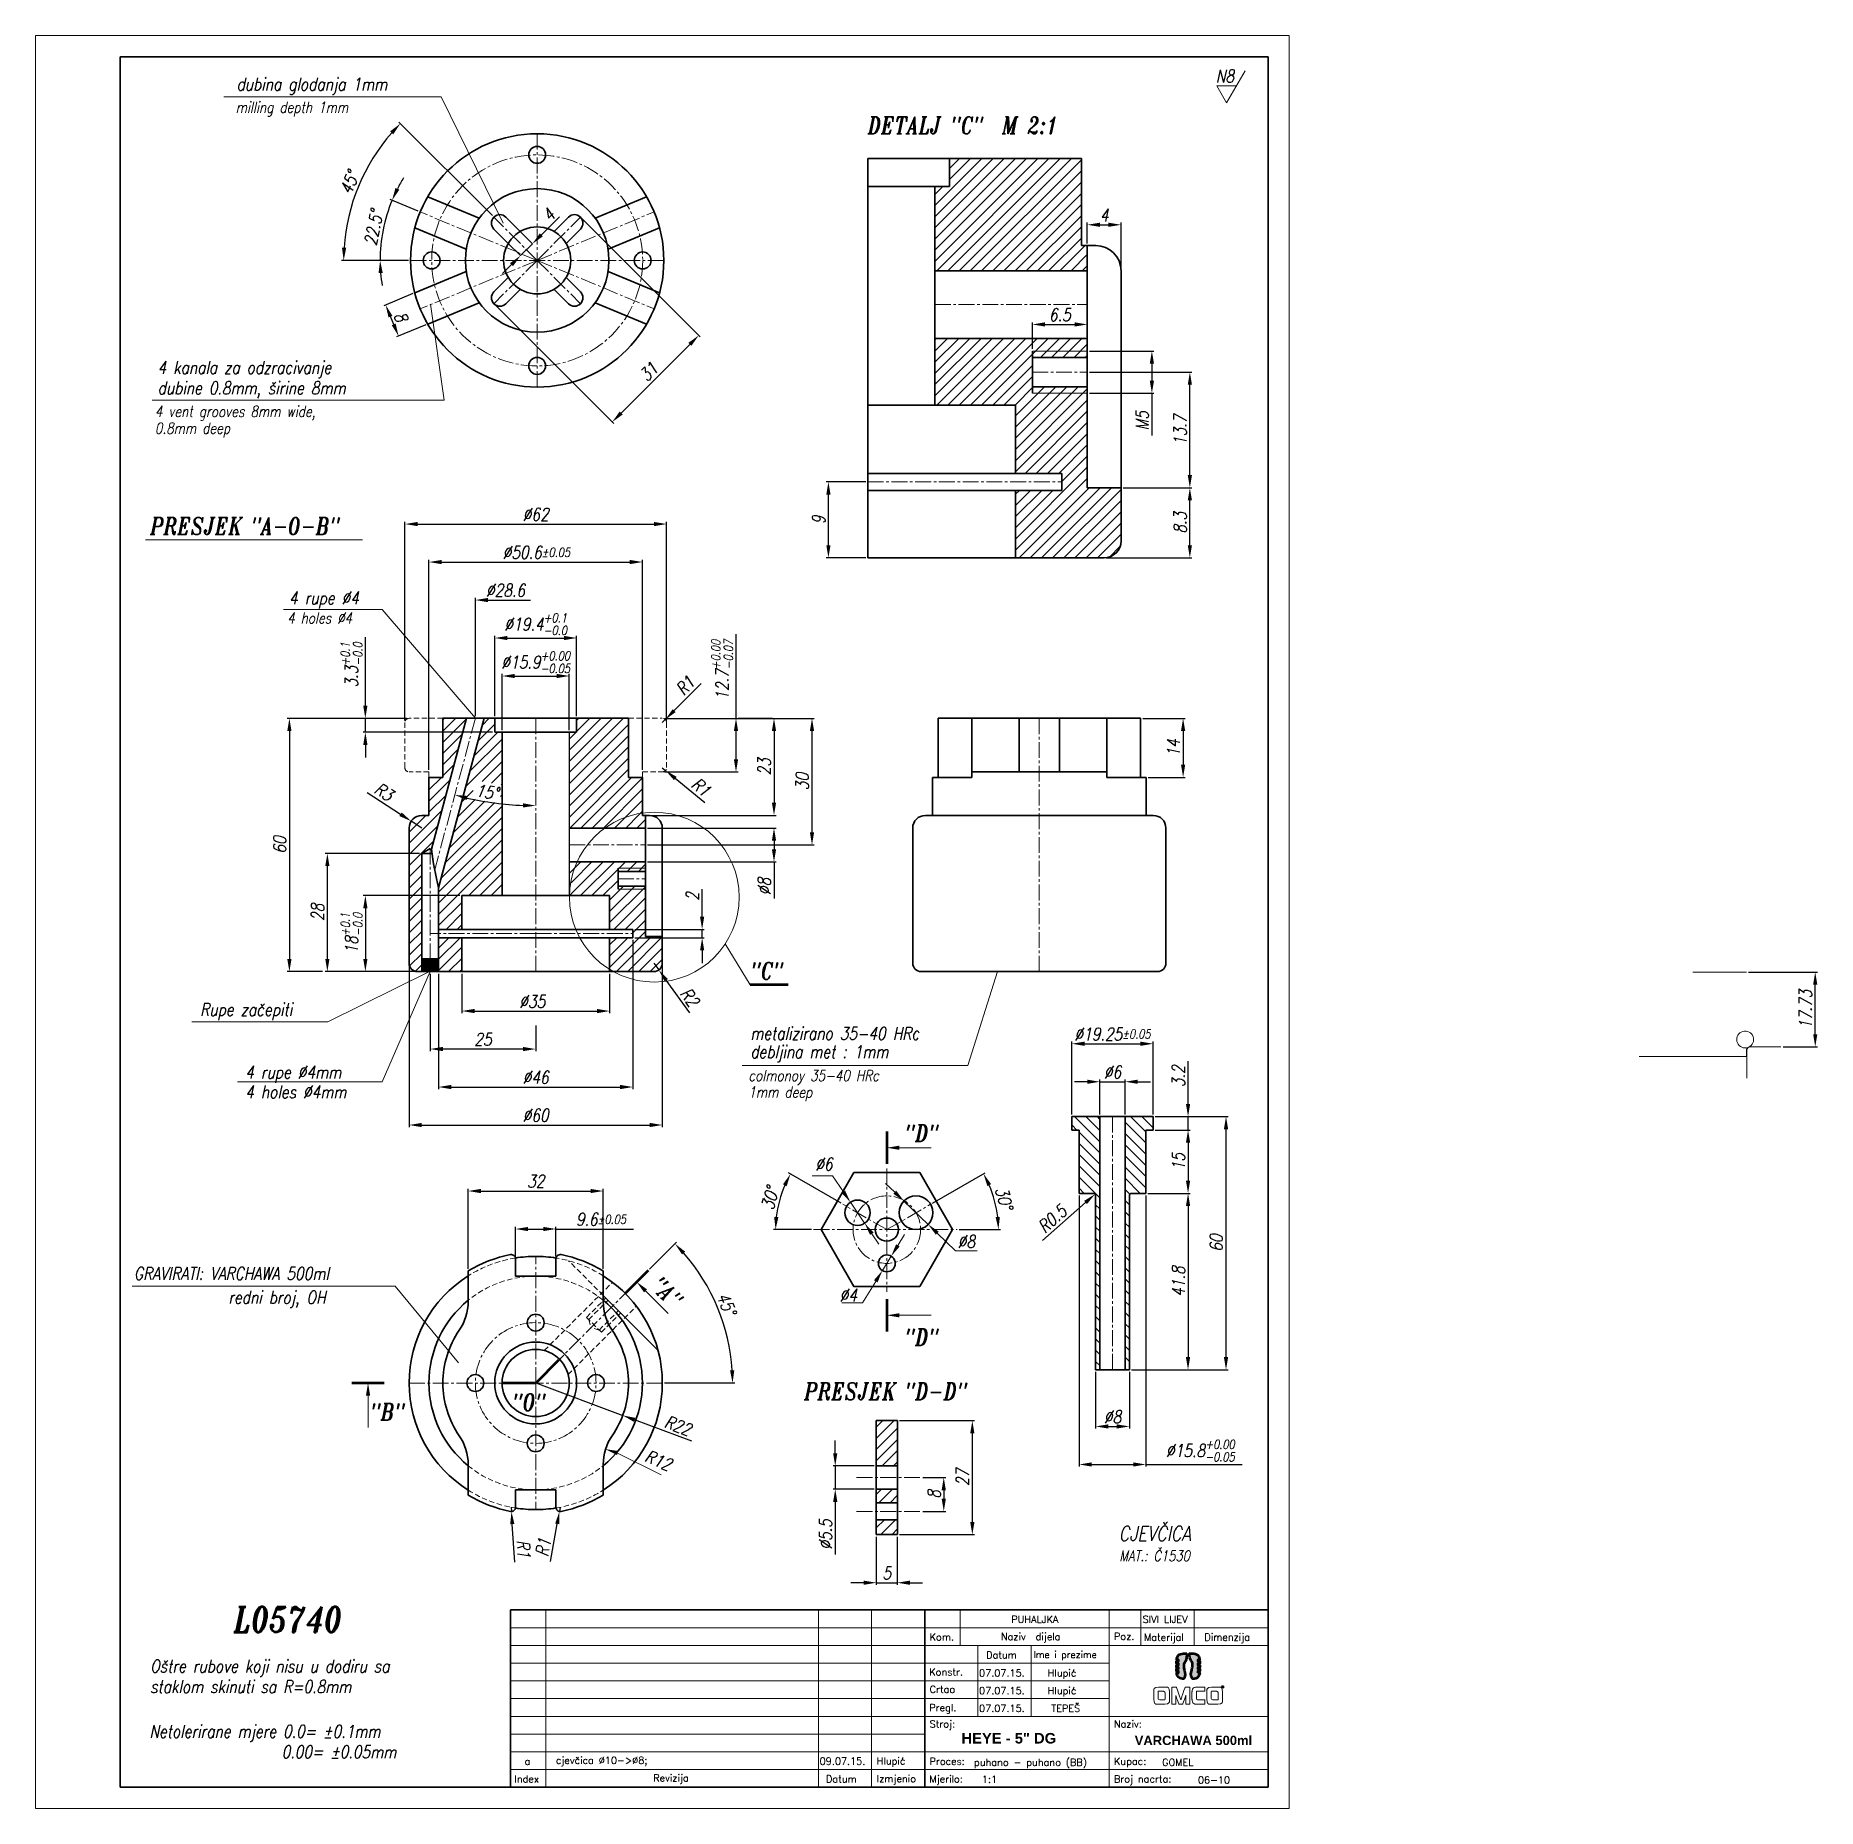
# Model space of a CAD drawing. Extents: x 43 to 465, y 17 to 437.
import ezdxf
from ezdxf.enums import TextEntityAlignment as Align

# ---------------------------------------------------------------- set-up
doc = ezdxf.new("R2010")
doc.units = 0
doc.header["$LTSCALE"] = 5
doc.header["$MEASUREMENT"] = 0
doc.linetypes.add('CENTER2', pattern=[1.125, 0.75, -0.125, 0.125, -0.125])
doc.linetypes.add('HIDDEN', pattern=[0.375, 0.25, -0.125])
doc.layers.get('0').update_dxf_attribs({"linetype": 'CONTINUOUS', "lineweight": 15})
for name, color, linetype, lineweight in [('1', 1, 'CENTER2', 15), ('2', 2, 'HIDDEN', 15), ('3', 3, 'CONTINUOUS', 30), ('4', 5, 'CONTINUOUS', 50), ('8', 250, 'CONTINUOUS', 15)]:
    doc.layers.add(name, color=color, linetype=linetype, lineweight=lineweight)
doc.layers.add('ENGLISH', color=197, linetype='CONTINUOUS')
doc.styles.add('ITALICT', font='italict', dxfattribs={"width": 0.8, "height": 3})
doc.styles.add('ROMANS', font='romans.shx')
doc.dimstyles.get("Standard").update_dxf_attribs({"dimtxt": 3, "dimasz": 3, "dimexe": 0.5, "dimexo": 0.5, "dimgap": 0.8, "dimtad": 1, "dimdsep": 46, "dimtxsty": 'ITALICT', "dimcen": 0, "dimadec": 0, "dimazin": 2, "dimtfac": 1, "dimtmove": 0, "dimatfit": 3, "dimfxl": 1, "dimtolj": 1, "dimtzin": 0, "dimarcsym": 0})

msp = doc.modelspace()

# ---------------------------------------------------------------- texts
at = {"style": 'ITALICT', "width": 0.8}
for s, height, p in [('dubina glodanja 1mm', 3, (90.2973, 423.5686)), ('N8', 3, (322.3334, 425.484)), ('DETALJ "C"  M 2:1', 4, (239.873, 413.2968)), ('4 kanala za odzracivanje ', 3, (71.6009, 356.444)), ('dubine 0.8mm, širine 8mm', 3, (71.6009, 351.5868)), ('PRESJEK "A-O-B"', 4, (69.8602, 318.3626)), ('4 rupe %%c4', 3, (102.7313, 301.8234)), ('"C"', 4, (212.0961, 212.9574)), ('Rupe začepiti', 3, (81.6897, 204.3251)), ('metalizirano 35-40 HRc', 3, (212.0271, 198.6584)), ('debljina met : 1mm', 3, (212.0271, 194.3183)), ('4 rupe %%c4mm', 3, (92.3619, 189.4828)), ('"D"', 4, (248.6203, 174.5324)), ('GRAVIRATI: VARCHAWA 500ml', 3, (66.009, 141.7877)), ('redni broj, OH', 3, (88.3483, 136.1395)), ('"D"', 4, (248.6203, 126.1895)), ('"O"', 4, (155.6186, 110.7744)), ('PRESJEK "D-D"', 4, (224.7919, 113.3833)), ('CJEVČICA', 3.5, (299.3102, 79.9183)), ('MAT.: Č1530', 2.5, (299.4877, 75.1262)), ('L05740', 6, (89.6376, 58.3375)), ('Oštre rubove koji nisu u dodiru sa', 3, (69.8549, 48.7578)), ('staklom skinuti sa R=0.8mm', 3, (69.8549, 43.9007)), ('Netolerirane mjere 0.0= %%p0.1mm', 3, (69.6541, 33.2979)), ('                0.00= %%p0.05mm', 3, (72.367, 28.4408))]:
    msp.add_text(s, height=height, dxfattribs=at).set_placement(p)
msp.add_text('"A"', height=4, rotation=315, dxfattribs=at).set_placement((188.149, 140.1591))
msp.add_text('"B"', height=4, dxfattribs=at).set_placement((121.9923, 110.5063), align=Align.MIDDLE_LEFT)
msp.add_text('R12', height=3, rotation=337.133383, dxfattribs=at).set_placement((190.2321, 99.0346), align=Align.MIDDLE_CENTER)
at = {"style": 'ROMANS'}
for s, height, p in [('PUHALJKA', 1.68, (273.8694, 60.4846)), ('SIVI LIJEV', 1.68, (305.0056, 60.4846)), ('Kom.', 1.68, (254.5242, 56.3389)), ('Naziv  dijela', 1.68, (271.4108, 56.4306)), ('Poz.', 1.68, (298.1997, 56.4611)), ('Materijal', 1.68, (305.3195, 56.2748)), ('Dimenzija', 1.68, (319.6329, 56.2786)), ('Datum', 1.68, (267.914, 52.0262)), ('Ime i prezime', 1.596, (279.1402, 52.1842)), ('Konstr.', 1.68, (254.4453, 48.0061)), ('07.07.15.', 1.68, (266.2454, 47.8126)), ('Hlupić', 1.68, (282.511, 47.8126)), ('Crtao', 1.68, (254.5388, 43.9045)), ('07.07.15.', 1.68, (266.2454, 43.6126)), ('Hlupić', 1.68, (282.511, 43.6126)), ('Pregl.', 1.68, (254.4453, 39.5795)), ('07.07.15.', 1.68, (266.2454, 39.4126)), ('TEPEŠ', 1.68, (283.3557, 39.4344)), ('Stroj:', 1.68, (254.5309, 35.7083)), ('Naziv:', 1.68, (298.1788, 35.7083)), ('a', 1.68, (158.556, 26.8914)), ('cjevčica %%C10->%%C8;', 1.68, (165.9657, 27.0977)), ('09.07.15.', 1.68, (228.468, 26.906)), ('Hlupić', 1.68, (242.0003, 26.9545)), ('Proces:', 1.68, (254.4969, 26.8545)), ('puhano - puhano (BB)', 1.68, (265.0392, 26.6288)), ('Kupac:', 1.68, (298.2152, 26.8545)), ('GOMEL', 1.68, (309.6105, 26.6288)), ('Index', 1.68, (156.1518, 22.6914)), ('Revizija', 1.68, (189.0339, 22.8977)), ('Datum', 1.68, (229.9776, 22.706)), ('Izmjenio', 1.68, (242.0003, 22.7545)), ('Mjerilo:', 1.68, (254.4741, 22.6545)), ('1:1', 1.68, (266.9023, 22.5907)), ('Broj nacrta:', 1.68, (298.1843, 22.652)), ('06-10', 1.68, (318.0853, 22.4576))]:
    msp.add_text(s, height=height, dxfattribs=at).set_placement(p)
at = {"char_height": 3, "attachment_point": 5, "style": 'ITALICT'}
for s, insert in [('%%c6', (229.4919, 169.1911)), ('%%c8', (263.2313, 150.8717)), ('%%c4', (235.2649, 138.1777))]:
    msp.add_mtext(s, dxfattribs=dict(at, insert=insert))
at = {"attachment_point": 1, "style": 'ROMANS'}
for s, insert, char_height, width in [('{\\fArial|b1|i0|c238|p34;HEYE - 5" DG}', (262.0773, 34.423), 2.5, 41.506), ('{\\fArial|b1|i0|c238|p34;VARCHAWA 500ml}', (303.1117, 33.7646), 2.2, 42.178)]:
    msp.add_mtext(s, dxfattribs=dict(at, insert=insert, char_height=char_height, width=width))
at = {"layer": 'ENGLISH', "style": 'ITALICT', "width": 0.8}
for s, height, p in [('milling depth 1mm', 2.6, (90.132, 418.2855)), ('4 vent grooves 8mm wide,', 2.6, (70.9592, 346.2119)), ('0.8mm deep', 2.6, (70.9592, 342.2496)), ('4 holes %%c4', 2.6, (102.3046, 297.2774)), ('colmonoy 35-40 HRc', 2.6, (211.5826, 188.87)), ('4 holes %%C4mm', 3, (92.3619, 184.8076)), ('1mm deep', 2.6, (211.5826, 184.9475))]:
    msp.add_text(s, height=height, dxfattribs=at).set_placement(p)

# ---------------------------------------------------------------- blocks, each defined once
blk = doc.blocks.new('*D3')
at = {"color": 0, "lineweight": -2, "transparency": 16777216}
for p, q in [((136.19, 214.31), (136.19, 195.96)), ((161.19, 202.02), (161.19, 195.96)), ((158.19, 196.46), (139.19, 196.46))]:
    blk.add_line(p, q, dxfattribs=at)
at = {"color": 0, "transparency": 16777216}
for points in [[(139.19, 196.96), (139.19, 195.96), (136.19, 196.46)], [(158.19, 196.96), (158.19, 195.96), (161.19, 196.46)]]:
    blk.add_solid(points, dxfattribs=at)
at = {"color": 0, "transparency": 16777216, "insert": (148.69, 198.76), "char_height": 3, "attachment_point": 5, "style": 'ITALICT'}
blk.add_mtext('\\A1;25', dxfattribs=at)
blk = doc.blocks.new('*D2')
at = {"color": 0, "lineweight": -2, "transparency": 16777216}
for p, q in [((184.19, 222.31), (184.19, 186.96)), ((138.19, 214.31), (138.19, 186.96)), ((141.19, 187.46), (181.19, 187.46))]:
    blk.add_line(p, q, dxfattribs=at)
at = {"color": 0, "transparency": 16777216}
for points in [[(141.19, 187.96), (141.19, 186.96), (138.19, 187.46)], [(181.19, 187.96), (181.19, 186.96), (184.19, 187.46)]]:
    blk.add_solid(points, dxfattribs=at)
at = {"color": 0, "transparency": 16777216, "insert": (161.19, 189.76), "char_height": 3, "attachment_point": 5, "style": 'ITALICT'}
blk.add_mtext('\\A1;%%c46', dxfattribs=at)
blk = doc.blocks.new('*D5')
at = {"color": 0, "lineweight": -2, "transparency": 16777216}
for p, q in [((189.19, 216.81), (190.37, 215.19)), ((197.73, 205.06), (192.13, 212.77))]:
    blk.add_line(p, q, dxfattribs=at)
at = {"color": 0, "transparency": 16777216}
blk.add_solid([(192.53, 213.06), (191.72, 212.47), (190.37, 215.19)], dxfattribs=at)
at = {"color": 0, "transparency": 16777216, "insert": (197.66, 208.72), "char_height": 3, "attachment_point": 5, "rotation": 305.9891, "style": 'ITALICT'}
blk.add_mtext('\\A1;R2', dxfattribs=at)
blk = doc.blocks.new('*D11')
at = {"color": 0, "lineweight": -2, "transparency": 16777216}
for p, q in [((132.08, 375.43), (125.17, 372.57)), ((127.55, 368.14), (126.78, 369.99)), ((135.14, 368.04), (128.23, 365.18))]:
    blk.add_line(p, q, dxfattribs=at)
at = {"color": 0, "transparency": 16777216}
for points in [[(127.24, 370.18), (126.32, 369.8), (125.63, 372.76)], [(128.01, 368.33), (127.09, 367.95), (128.7, 365.37)]]:
    blk.add_solid(points, dxfattribs=at)
at = {"color": 0, "transparency": 16777216, "insert": (129.29, 369.95), "char_height": 3, "attachment_point": 5, "rotation": 292.5, "style": 'ITALICT'}
blk.add_mtext('\\A1;8', dxfattribs=at)
blk = doc.blocks.new('*D12')
at = {"color": 0, "lineweight": -2, "transparency": 16777216}
for p, q in [((162.54, 389.38), (166.8, 393.64)), ((157.51, 390.16), (160.42, 387.25)), ((154.68, 387.33), (157.59, 384.43)), ((157.59, 384.43), (160.42, 387.25)), ((155.47, 382.3), (153.35, 380.18))]:
    blk.add_line(p, q, dxfattribs=at)
at = {"color": 0, "transparency": 16777216}
for points in [[(162.19, 389.73), (162.89, 389.02), (160.42, 387.25)], [(155.11, 382.66), (155.82, 381.95), (157.59, 384.43)]]:
    blk.add_solid(points, dxfattribs=at)
at = {"color": 0, "transparency": 16777216, "insert": (164.25, 394.05), "char_height": 3, "attachment_point": 5, "rotation": 45, "style": 'ITALICT'}
blk.add_mtext('\\A1;4', dxfattribs=at)
blk = doc.blocks.new('*D9')
at = {"color": 0, "lineweight": -2, "transparency": 16777216}
for p, q in [((172.15, 393.2), (200.18, 365.17)), ((151.64, 372.7), (179.67, 344.67)), ((181.44, 347.14), (197.7, 363.41))]:
    blk.add_line(p, q, dxfattribs=at)
at = {"color": 0, "transparency": 16777216}
for points in [[(197.35, 363.76), (198.05, 363.05), (199.82, 365.53)], [(181.08, 347.5), (181.79, 346.79), (179.32, 345.02)]]:
    blk.add_solid(points, dxfattribs=at)
at = {"color": 0, "transparency": 16777216, "insert": (187.94, 356.9), "char_height": 3, "attachment_point": 5, "rotation": 45, "style": 'ITALICT'}
blk.add_mtext('\\A1;31', dxfattribs=at)
blk = doc.blocks.new('*X0')
at = {"color": 0}
for p, q in [((287.22, 128.13), (291.44, 132.35)), ((287.22, 130.78), (288.79, 132.35)), ((287.22, 125.47), (292.22, 130.47)), ((287.22, 122.82), (292.22, 127.82)), ((288.65, 121.6), (292.22, 125.17)), ((291.3, 121.6), (292.22, 122.52)), ((287.22, 114.87), (288.45, 116.1)), ((287.85, 112.85), (291.1, 116.1)), ((290.51, 112.85), (292.22, 114.56)), ((287.22, 106.91), (289.16, 108.85)), ((288.31, 105.35), (291.81, 108.85)), ((290.96, 105.35), (292.22, 106.61))]:
    blk.add_line(p, q, dxfattribs=at)
blk = doc.blocks.new('*D13')
at = {"color": 0, "lineweight": -2, "transparency": 16777216}
for p, q in [((232.16, 100.68), (232.16, 103.68)), ((241.37, 97.68), (231.66, 97.68)), ((232.16, 97.68), (232.16, 92.18)), ((241.37, 92.18), (231.66, 92.18)), ((232.16, 89.18), (232.16, 76.69))]:
    blk.add_line(p, q, dxfattribs=at)
at = {"color": 0, "transparency": 16777216}
for points in [[(231.66, 100.68), (232.66, 100.68), (232.16, 97.68)], [(231.66, 89.18), (232.66, 89.18), (232.16, 92.18)]]:
    blk.add_solid(points, dxfattribs=at)
at = {"color": 0, "transparency": 16777216, "insert": (229.86, 81.44), "char_height": 3, "attachment_point": 5, "rotation": 90, "style": 'ITALICT'}
blk.add_mtext('\\A1;%%C5.5', dxfattribs=at)
blk = doc.blocks.new('*D14')
at = {"color": 0, "lineweight": -2, "transparency": 16777216}
for p, q in [((241.87, 80.93), (241.87, 69.52)), ((246.87, 80.93), (246.87, 69.52)), ((238.87, 70.02), (235.87, 70.02)), ((241.87, 70.02), (246.87, 70.02)), ((249.87, 70.02), (252.87, 70.02))]:
    blk.add_line(p, q, dxfattribs=at)
at = {"color": 0, "transparency": 16777216}
for points in [[(238.87, 70.52), (238.87, 69.52), (241.87, 70.02)], [(249.87, 70.52), (249.87, 69.52), (246.87, 70.02)]]:
    blk.add_solid(points, dxfattribs=at)
at = {"color": 0, "transparency": 16777216, "insert": (244.37, 72.32), "char_height": 3, "attachment_point": 5, "style": 'ITALICT'}
blk.add_mtext('\\A1;5', dxfattribs=at)
blk = doc.blocks.new('*D1')
at = {"color": 0, "lineweight": -2, "transparency": 16777216}
for p, q in [((131.19, 216.31), (131.19, 177.96)), ((191.19, 216.31), (191.19, 177.96)), ((134.19, 178.46), (188.19, 178.46))]:
    blk.add_line(p, q, dxfattribs=at)
at = {"color": 0, "transparency": 16777216}
for points in [[(134.19, 178.96), (134.19, 177.96), (131.19, 178.46)], [(188.19, 178.96), (188.19, 177.96), (191.19, 178.46)]]:
    blk.add_solid(points, dxfattribs=at)
at = {"color": 0, "transparency": 16777216, "insert": (161.19, 180.76), "char_height": 3, "attachment_point": 5, "style": 'ITALICT'}
blk.add_mtext('\\A1;%%c60', dxfattribs=at)
blk = doc.blocks.new('*D4')
at = {"color": 0, "lineweight": -2, "transparency": 16777216}
for p, q in [((143.69, 214.31), (143.69, 204.96)), ((178.69, 214.31), (178.69, 204.96)), ((146.69, 205.46), (175.69, 205.46))]:
    blk.add_line(p, q, dxfattribs=at)
at = {"color": 0, "transparency": 16777216}
for points in [[(146.69, 205.96), (146.69, 204.96), (143.69, 205.46)], [(175.69, 205.96), (175.69, 204.96), (178.69, 205.46)]]:
    blk.add_solid(points, dxfattribs=at)
at = {"color": 0, "transparency": 16777216, "insert": (160.37, 207.76), "char_height": 3, "attachment_point": 5, "style": 'ITALICT'}
blk.add_mtext('\\A1;%%C35', dxfattribs=at)
blk = doc.blocks.new('*D6')
at = {"color": 0, "lineweight": -2, "transparency": 16777216}
for p, q in [((133.69, 242.81), (111.33, 242.81)), ((111.83, 217.81), (111.83, 239.81)), ((132.69, 214.81), (111.33, 214.81))]:
    blk.add_line(p, q, dxfattribs=at)
at = {"color": 0, "transparency": 16777216}
for points in [[(111.33, 239.81), (112.33, 239.81), (111.83, 242.81)], [(111.33, 217.81), (112.33, 217.81), (111.83, 214.81)]]:
    blk.add_solid(points, dxfattribs=at)
at = {"color": 0, "transparency": 16777216, "insert": (109.53, 228.81), "char_height": 3, "attachment_point": 5, "rotation": 90, "style": 'ITALICT'}
blk.add_mtext('\\A1;28', dxfattribs=at)
blk = doc.blocks.new('*D7')
at = {"color": 0, "lineweight": -2, "transparency": 16777216}
for p, q in [((130.69, 274.81), (102.33, 274.81)), ((102.83, 271.81), (102.83, 217.81)), ((110.69, 214.81), (102.33, 214.81))]:
    blk.add_line(p, q, dxfattribs=at)
at = {"color": 0, "transparency": 16777216}
for points in [[(102.33, 271.81), (103.33, 271.81), (102.83, 274.81)], [(102.33, 217.81), (103.33, 217.81), (102.83, 214.81)]]:
    blk.add_solid(points, dxfattribs=at)
at = {"color": 0, "transparency": 16777216, "insert": (100.53, 244.81), "char_height": 3, "attachment_point": 5, "rotation": 90, "style": 'ITALICT'}
blk.add_mtext('\\A1;60', dxfattribs=at)
blk = doc.blocks.new('*D10')
at = {"color": 0, "lineweight": -2, "transparency": 16777216}
for p, q in [((200.62, 227.81), (200.62, 234.36)), ((184.69, 224.81), (201.12, 224.81)), ((200.62, 222.81), (200.62, 224.81)), ((184.69, 222.81), (201.12, 222.81)), ((200.62, 219.81), (200.62, 216.81))]:
    blk.add_line(p, q, dxfattribs=at)
at = {"color": 0, "transparency": 16777216}
for points in [[(200.12, 227.81), (201.12, 227.81), (200.62, 224.81)], [(200.12, 219.81), (201.12, 219.81), (200.62, 222.81)]]:
    blk.add_solid(points, dxfattribs=at)
at = {"color": 0, "transparency": 16777216, "insert": (198.32, 232.58), "char_height": 3, "attachment_point": 5, "rotation": 90, "style": 'ITALICT'}
blk.add_mtext('\\A1;2', dxfattribs=at)
blk = doc.blocks.new('*D15')
at = {"color": 0, "lineweight": -2, "transparency": 16777216}
for p, q in [((143.19, 232.81), (120.33, 232.81)), ((120.83, 229.81), (120.83, 217.81)), ((132.69, 214.81), (120.33, 214.81))]:
    blk.add_line(p, q, dxfattribs=at)
at = {"color": 0, "transparency": 16777216}
for points in [[(120.33, 229.81), (121.33, 229.81), (120.83, 232.81)], [(120.33, 217.81), (121.33, 217.81), (120.83, 214.81)]]:
    blk.add_solid(points, dxfattribs=at)
at = {"color": 0, "transparency": 16777216, "insert": (117.55, 223.89), "char_height": 3, "attachment_point": 5, "rotation": 90, "style": 'ITALICT'}
blk.add_mtext('\\A1;18{}{\\H0.71x;\\C3;\\S+0.1^ -0.0;}', dxfattribs=at)
blk = doc.blocks.new('*D16')
at = {"color": 0, "lineweight": -2, "transparency": 16777216}
for p, q in [((135.89, 262.61), (135.89, 312.34)), ((138.89, 311.84), (183.49, 311.84)), ((186.49, 262.61), (186.49, 312.34))]:
    blk.add_line(p, q, dxfattribs=at)
at = {"color": 0, "transparency": 16777216}
for points in [[(138.89, 312.34), (138.89, 311.34), (135.89, 311.84)], [(183.49, 312.34), (183.49, 311.34), (186.49, 311.84)]]:
    blk.add_solid(points, dxfattribs=at)
at = {"color": 0, "transparency": 16777216, "insert": (161.35, 314.14), "char_height": 3, "attachment_point": 5, "style": 'ITALICT'}
blk.add_mtext('\\A1;%%c50.6{}{\\H0.71x;\\C3;%%p0.05}', dxfattribs=at)
blk = doc.blocks.new('*D17')
at = {"color": 0, "lineweight": -2, "transparency": 16777216}
for p, q in [((130.19, 274.31), (130.19, 321.34)), ((133.19, 320.84), (189.19, 320.84)), ((192.19, 274.31), (192.19, 321.34))]:
    blk.add_line(p, q, dxfattribs=at)
at = {"color": 0, "transparency": 16777216}
for points in [[(133.19, 321.34), (133.19, 320.34), (130.19, 320.84)], [(189.19, 321.34), (189.19, 320.34), (192.19, 320.84)]]:
    blk.add_solid(points, dxfattribs=at)
at = {"color": 0, "transparency": 16777216, "insert": (161.19, 323.14), "char_height": 3, "attachment_point": 5, "style": 'ITALICT'}
blk.add_mtext('\\A1;%%c62', dxfattribs=at)
blk = doc.blocks.new('*D18')
at = {"color": 0, "lineweight": -2, "transparency": 16777216}
for p, q in [((133.36, 394.98), (126.7, 397.74)), ((131.04, 383.3), (123.83, 383.3))]:
    blk.add_line(p, q, dxfattribs=at)
for start, end in [(148.2582, 152.8791), (157.5, 180), (184.6209, 189.2418)]:
    blk.add_arc((161.54, 383.3), 37.21, start, end, dxfattribs=at)
at = {"color": 0, "transparency": 16777216}
for points in [[(128.88, 400.06), (127.97, 400.48), (127.16, 397.54)], [(123.95, 380.29), (124.95, 380.33), (124.33, 383.3)]]:
    blk.add_solid(points, dxfattribs=at)
at = {"color": 0, "transparency": 16777216, "insert": (122.79, 391.01), "char_height": 3, "attachment_point": 5, "rotation": 78.75, "style": 'ITALICT'}
blk.add_mtext('\\A1;22.5°', dxfattribs=at)
blk = doc.blocks.new('*D19')
at = {"color": 0, "lineweight": -2, "transparency": 16777216}
for p, q in [((150.93, 393.91), (128.77, 416.08)), ((131.04, 383.3), (115.19, 383.3))]:
    blk.add_line(p, q, dxfattribs=at)
blk.add_arc((161.54, 383.3), 45.85, 138.7498, 176.2502, dxfattribs=at)
at = {"color": 0, "transparency": 16777216}
for points in [[(126.7, 413.88), (127.43, 413.19), (129.12, 415.72)], [(116.29, 386.29), (115.29, 386.32), (115.69, 383.3)]]:
    blk.add_solid(points, dxfattribs=at)
at = {"color": 0, "transparency": 16777216, "insert": (117.06, 401.73), "char_height": 3, "attachment_point": 5, "rotation": 67.5, "style": 'ITALICT'}
blk.add_mtext('\\A1;45°', dxfattribs=at)
blk = doc.blocks.new('*D20')
at = {"color": 0, "lineweight": -2, "transparency": 16777216}
for p, q in [((188.19, 144.33), (194.53, 150.67)), ((191.69, 117.34), (208.34, 117.34))]:
    blk.add_line(p, q, dxfattribs=at)
blk.add_arc((161.19, 117.34), 46.65, 3.6855, 41.3145, dxfattribs=at)
at = {"color": 0, "transparency": 16777216}
for points in [[(195.86, 147.79), (196.59, 148.47), (194.18, 150.32)], [(208.24, 120.35), (207.24, 120.32), (207.84, 117.34)]]:
    blk.add_solid(points, dxfattribs=at)
at = {"color": 0, "transparency": 16777216, "insert": (206.41, 136.07), "char_height": 3, "attachment_point": 5, "rotation": 292.5, "style": 'ITALICT'}
blk.add_mtext('\\A1;45°', dxfattribs=at)
blk = doc.blocks.new('*D21')
at = {"color": 0, "lineweight": -2, "transparency": 16777216}
for p, q in [((233.55, 159.93), (221.12, 167.1)), ((226.52, 153.68), (217.52, 153.68))]:
    blk.add_line(p, q, dxfattribs=at)
blk.add_arc((244.37, 153.68), 26.35, 156.5262, 173.4738, dxfattribs=at)
at = {"color": 0, "transparency": 16777216}
for points in [[(219.76, 164.4), (220.65, 163.95), (221.55, 166.85)], [(218.69, 156.64), (217.69, 156.7), (218.02, 153.68)]]:
    blk.add_solid(points, dxfattribs=at)
at = {"color": 0, "transparency": 16777216, "insert": (216.7, 161.09), "char_height": 3, "attachment_point": 5, "rotation": 75, "style": 'ITALICT'}
blk.add_mtext('\\A1;30°', dxfattribs=at)
blk = doc.blocks.new('*D22')
at = {"color": 0, "lineweight": -2, "transparency": 16777216}
for p, q in [((255.2, 159.93), (267.72, 167.16)), ((261.53, 153.68), (271.33, 153.68))]:
    blk.add_line(p, q, dxfattribs=at)
blk.add_arc((244.37, 153.68), 26.46, 6.4995, 23.5005, dxfattribs=at)
at = {"color": 0, "transparency": 16777216}
for points in [[(268.19, 164), (269.09, 164.45), (267.29, 166.91)], [(271.16, 156.7), (270.17, 156.64), (270.83, 153.68)]]:
    blk.add_solid(points, dxfattribs=at)
at = {"color": 0, "transparency": 16777216, "insert": (272.15, 161.12), "char_height": 3, "attachment_point": 5, "rotation": 285, "style": 'ITALICT'}
blk.add_mtext('\\A1;30°', dxfattribs=at)
blk = doc.blocks.new('*D23')
at = {"color": 0, "lineweight": -2, "transparency": 16777216}
for p, q in [((252.94, 94.93), (258.37, 94.93)), ((257.87, 91.93), (257.87, 89.93)), ((252.94, 86.93), (258.37, 86.93))]:
    blk.add_line(p, q, dxfattribs=at)
at = {"color": 0, "transparency": 16777216}
for points in [[(257.37, 91.93), (258.37, 91.93), (257.87, 94.93)], [(257.37, 89.93), (258.37, 89.93), (257.87, 86.93)]]:
    blk.add_solid(points, dxfattribs=at)
at = {"color": 0, "transparency": 16777216, "insert": (255.57, 90.93), "char_height": 3, "attachment_point": 5, "rotation": 90, "style": 'ITALICT'}
blk.add_mtext('\\A1;8', dxfattribs=at)
blk = doc.blocks.new('*D24')
at = {"color": 0, "lineweight": -2, "transparency": 16777216}
for p, q in [((247.37, 108.43), (265.14, 108.43)), ((264.64, 105.43), (264.64, 84.43)), ((247.37, 81.43), (265.14, 81.43))]:
    blk.add_line(p, q, dxfattribs=at)
at = {"color": 0, "transparency": 16777216}
for points in [[(264.14, 105.43), (265.14, 105.43), (264.64, 108.43)], [(264.14, 84.43), (265.14, 84.43), (264.64, 81.43)]]:
    blk.add_solid(points, dxfattribs=at)
at = {"color": 0, "transparency": 16777216, "insert": (262.34, 94.93), "char_height": 3, "attachment_point": 5, "rotation": 90, "style": 'ITALICT'}
blk.add_mtext('\\A1;27', dxfattribs=at)
blk = doc.blocks.new('*D25')
at = {"color": 0, "lineweight": -2, "transparency": 16777216}
for p, q in [((166.99, 87.9), (166.82, 86.92)), ((164.72, 75.04), (166.3, 83.96))]:
    blk.add_line(p, q, dxfattribs=at)
at = {"color": 0, "transparency": 16777216}
blk.add_solid([(165.8, 84.05), (166.79, 83.88), (166.82, 86.92)], dxfattribs=at)
at = {"color": 0, "transparency": 16777216, "insert": (162.98, 78.43), "char_height": 3, "attachment_point": 5, "rotation": 79.9972, "style": 'ITALICT'}
blk.add_mtext('\\A1;R1', dxfattribs=at)
blk = doc.blocks.new('*D26')
at = {"color": 0, "lineweight": -2, "transparency": 16777216}
for p, q in [((155.39, 87.9), (155.45, 86.9)), ((156.22, 74.87), (155.65, 83.91))]:
    blk.add_line(p, q, dxfattribs=at)
at = {"color": 0, "transparency": 16777216}
blk.add_solid([(156.14, 83.94), (155.15, 83.88), (155.45, 86.9)], dxfattribs=at)
at = {"color": 0, "transparency": 16777216, "insert": (158.32, 78.04), "char_height": 3, "attachment_point": 5, "rotation": 273.6456, "style": 'ITALICT'}
blk.add_mtext('\\A1;R1', dxfattribs=at)
blk = doc.blocks.new('*D27')
at = {"color": 0, "lineweight": -2, "transparency": 16777216}
for p, q in [((305.01, 274.81), (315.08, 274.81)), ((314.58, 271.81), (314.58, 263.81)), ((306.31, 260.81), (315.08, 260.81))]:
    blk.add_line(p, q, dxfattribs=at)
at = {"color": 0, "transparency": 16777216}
for points in [[(314.08, 271.81), (315.08, 271.81), (314.58, 274.81)], [(314.08, 263.81), (315.08, 263.81), (314.58, 260.81)]]:
    blk.add_solid(points, dxfattribs=at)
at = {"color": 0, "transparency": 16777216, "insert": (312.28, 267.81), "char_height": 3, "attachment_point": 5, "rotation": 90, "style": 'ITALICT'}
blk.add_mtext('\\A1;14', dxfattribs=at)
blk = doc.blocks.new('*D28')
at = {"color": 0, "lineweight": -2, "transparency": 16777216}
for p, q in [((151.49, 275.31), (151.49, 294.34)), ((154.49, 293.84), (167.89, 293.84)), ((170.89, 275.31), (170.89, 294.34))]:
    blk.add_line(p, q, dxfattribs=at)
at = {"color": 0, "transparency": 16777216}
for points in [[(154.49, 294.34), (154.49, 293.34), (151.49, 293.84)], [(167.89, 294.34), (167.89, 293.34), (170.89, 293.84)]]:
    blk.add_solid(points, dxfattribs=at)
at = {"color": 0, "transparency": 16777216, "insert": (161.19, 297.12), "char_height": 3, "attachment_point": 5, "style": 'ITALICT'}
blk.add_mtext('\\A1;%%c19.4{}{\\H0.71x;\\C3;\\S+0.1^ -0.0;}', dxfattribs=at)
blk = doc.blocks.new('*D29')
at = {"color": 0, "lineweight": -2, "transparency": 16777216}
for p, q in [((153.24, 272.01), (153.24, 285.34)), ((156.24, 284.84), (166.14, 284.84)), ((169.14, 272.01), (169.14, 285.34))]:
    blk.add_line(p, q, dxfattribs=at)
at = {"color": 0, "transparency": 16777216}
for points in [[(156.24, 285.34), (156.24, 284.34), (153.24, 284.84)], [(166.14, 285.34), (166.14, 284.34), (169.14, 284.84)]]:
    blk.add_solid(points, dxfattribs=at)
at = {"color": 0, "transparency": 16777216, "insert": (161.19, 288.12), "char_height": 3, "attachment_point": 5, "style": 'ITALICT'}
blk.add_mtext('\\A1;%%c15.9{}{\\H0.71x;\\C3;\\S+0.00^ -0.05;}', dxfattribs=at)
blk = doc.blocks.new('*D30')
at = {"color": 0, "lineweight": -2, "transparency": 16777216}
for p, q in [((120.83, 277.81), (120.83, 294.08)), ((130.69, 274.81), (120.33, 274.81)), ((120.83, 271.51), (120.83, 274.81)), ((150.99, 271.51), (120.33, 271.51)), ((120.83, 268.51), (120.83, 265.51))]:
    blk.add_line(p, q, dxfattribs=at)
at = {"color": 0, "transparency": 16777216}
for points in [[(120.33, 277.81), (121.33, 277.81), (120.83, 274.81)], [(120.33, 268.51), (121.33, 268.51), (120.83, 271.51)]]:
    blk.add_solid(points, dxfattribs=at)
at = {"color": 0, "transparency": 16777216, "insert": (117.55, 287.45), "char_height": 3, "attachment_point": 5, "rotation": 90, "style": 'ITALICT'}
blk.add_mtext('\\A1;3.3{}{\\H0.71x;\\C3;\\S+0.1^ -0.0;}', dxfattribs=at)
blk = doc.blocks.new('*D31')
at = {"color": 0, "lineweight": -2, "transparency": 16777216}
for p, q in [((208.65, 274.81), (208.65, 294.78)), ((191.69, 274.81), (209.15, 274.81)), ((208.65, 265.11), (208.65, 271.81)), ((191.69, 262.11), (209.15, 262.11))]:
    blk.add_line(p, q, dxfattribs=at)
at = {"color": 0, "transparency": 16777216}
for points in [[(208.15, 271.81), (209.15, 271.81), (208.65, 274.81)], [(208.15, 265.11), (209.15, 265.11), (208.65, 262.11)]]:
    blk.add_solid(points, dxfattribs=at)
at = {"color": 0, "transparency": 16777216, "insert": (205.36, 286.3), "char_height": 3, "attachment_point": 5, "rotation": 90, "style": 'ITALICT'}
blk.add_mtext('\\A1;12.7{}{\\H0.71x;\\C3;\\S+0.00^ -0.07;}', dxfattribs=at)
blk = doc.blocks.new('*D32')
at = {"color": 0, "lineweight": -2, "transparency": 16777216}
for p, q in [((191.69, 274.81), (218.15, 274.81)), ((217.65, 271.81), (217.65, 254.81)), ((188.69, 251.81), (218.15, 251.81))]:
    blk.add_line(p, q, dxfattribs=at)
at = {"color": 0, "transparency": 16777216}
for points in [[(217.15, 271.81), (218.15, 271.81), (217.65, 274.81)], [(217.15, 254.81), (218.15, 254.81), (217.65, 251.81)]]:
    blk.add_solid(points, dxfattribs=at)
at = {"color": 0, "transparency": 16777216, "insert": (215.35, 263.31), "char_height": 3, "attachment_point": 5, "rotation": 90, "style": 'ITALICT'}
blk.add_mtext('\\A1;23', dxfattribs=at)
blk = doc.blocks.new('*D33')
at = {"color": 0, "lineweight": -2, "transparency": 16777216}
for p, q in [((191.69, 274.81), (227.15, 274.81)), ((226.65, 271.81), (226.65, 247.81)), ((187.69, 244.81), (227.15, 244.81))]:
    blk.add_line(p, q, dxfattribs=at)
at = {"color": 0, "transparency": 16777216}
for points in [[(226.15, 271.81), (227.15, 271.81), (226.65, 274.81)], [(226.15, 247.81), (227.15, 247.81), (226.65, 244.81)]]:
    blk.add_solid(points, dxfattribs=at)
at = {"color": 0, "transparency": 16777216, "insert": (224.35, 259.81), "char_height": 3, "attachment_point": 5, "rotation": 90, "style": 'ITALICT'}
blk.add_mtext('\\A1;30', dxfattribs=at)
blk = doc.blocks.new('*D34')
at = {"color": 0, "lineweight": -2, "transparency": 16777216}
for p, q in [((187.69, 248.81), (218.15, 248.81)), ((217.65, 245.81), (217.65, 243.81)), ((187.69, 240.81), (218.15, 240.81)), ((217.65, 240.81), (217.65, 232.1))]:
    blk.add_line(p, q, dxfattribs=at)
at = {"color": 0, "transparency": 16777216}
for points in [[(217.15, 245.81), (218.15, 245.81), (217.65, 248.81)], [(217.15, 243.81), (218.15, 243.81), (217.65, 240.81)]]:
    blk.add_solid(points, dxfattribs=at)
at = {"color": 0, "transparency": 16777216, "insert": (215.35, 234.96), "char_height": 3, "attachment_point": 5, "rotation": 90, "style": 'ITALICT'}
blk.add_mtext('\\A1;%%c8', dxfattribs=at)
blk = doc.blocks.new('*D35')
at = {"color": 0, "lineweight": -2, "transparency": 16777216}
for p, q in [((291.87, 387.33), (291.87, 392.25)), ((294.87, 391.75), (296.87, 391.75)), ((299.87, 381.33), (299.87, 392.25))]:
    blk.add_line(p, q, dxfattribs=at)
at = {"color": 0, "transparency": 16777216}
for points in [[(294.87, 392.25), (294.87, 391.25), (291.87, 391.75)], [(296.87, 392.25), (296.87, 391.25), (299.87, 391.75)]]:
    blk.add_solid(points, dxfattribs=at)
at = {"color": 0, "transparency": 16777216, "insert": (295.87, 394.05), "char_height": 3, "attachment_point": 5, "style": 'ITALICT'}
blk.add_mtext('\\A1;4', dxfattribs=at)
blk = doc.blocks.new('*D36')
at = {"color": 0, "lineweight": -2, "transparency": 16777216}
for p, q in [((300.37, 329.43), (316.68, 329.43)), ((316.18, 315.83), (316.18, 326.43)), ((296.37, 312.83), (316.68, 312.83))]:
    blk.add_line(p, q, dxfattribs=at)
at = {"color": 0, "transparency": 16777216}
for points in [[(315.68, 326.43), (316.68, 326.43), (316.18, 329.43)], [(315.68, 315.83), (316.68, 315.83), (316.18, 312.83)]]:
    blk.add_solid(points, dxfattribs=at)
at = {"color": 0, "transparency": 16777216, "insert": (313.88, 321.13), "char_height": 3, "attachment_point": 5, "rotation": 90, "style": 'ITALICT'}
blk.add_mtext('\\A1;8.3', dxfattribs=at)
blk = doc.blocks.new('*D37')
at = {"color": 0, "lineweight": -2, "transparency": 16777216}
for p, q in [((292.37, 356.83), (316.68, 356.83)), ((316.18, 332.43), (316.18, 353.83)), ((300.37, 329.43), (316.68, 329.43))]:
    blk.add_line(p, q, dxfattribs=at)
at = {"color": 0, "transparency": 16777216}
for points in [[(315.68, 353.83), (316.68, 353.83), (316.18, 356.83)], [(315.68, 332.43), (316.68, 332.43), (316.18, 329.43)]]:
    blk.add_solid(points, dxfattribs=at)
at = {"color": 0, "transparency": 16777216, "insert": (313.88, 343.13), "char_height": 3, "attachment_point": 5, "rotation": 90, "style": 'ITALICT'}
blk.add_mtext('\\A1;13.7', dxfattribs=at)
blk = doc.blocks.new('*D38')
at = {"color": 0, "lineweight": -2, "transparency": 16777216}
for p, q in [((292.37, 361.83), (307.68, 361.83)), ((307.18, 358.83), (307.18, 354.83)), ((292.37, 351.83), (307.68, 351.83)), ((307.18, 351.83), (307.18, 341.86))]:
    blk.add_line(p, q, dxfattribs=at)
at = {"color": 0, "transparency": 16777216}
for points in [[(306.68, 358.83), (307.68, 358.83), (307.18, 361.83)], [(306.68, 354.83), (307.68, 354.83), (307.18, 351.83)]]:
    blk.add_solid(points, dxfattribs=at)
at = {"color": 0, "transparency": 16777216, "insert": (304.88, 345.34), "char_height": 3, "attachment_point": 5, "rotation": 90, "style": 'ITALICT'}
blk.add_mtext('\\A1;M5', dxfattribs=at)
blk = doc.blocks.new('*D39')
at = {"color": 0, "lineweight": -2, "transparency": 16777216}
for p, q in [((278.87, 362.33), (278.87, 368.63)), ((281.87, 368.13), (288.87, 368.13))]:
    blk.add_line(p, q, dxfattribs=at)
at = {"color": 0, "transparency": 16777216}
for points in [[(281.87, 368.63), (281.87, 367.63), (278.87, 368.13)], [(288.87, 368.63), (288.87, 367.63), (291.87, 368.13)]]:
    blk.add_solid(points, dxfattribs=at)
at = {"color": 0, "transparency": 16777216, "insert": (285.37, 370.43), "char_height": 3, "attachment_point": 5, "style": 'ITALICT'}
blk.add_mtext('\\A1;6.5', dxfattribs=at)
blk = doc.blocks.new('*D40')
at = {"color": 0, "lineweight": -2, "transparency": 16777216}
for p, q in [((239.37, 330.83), (230.04, 330.83)), ((230.54, 315.83), (230.54, 327.83)), ((239.37, 312.83), (230.04, 312.83))]:
    blk.add_line(p, q, dxfattribs=at)
at = {"color": 0, "transparency": 16777216}
for points in [[(230.04, 327.83), (231.04, 327.83), (230.54, 330.83)], [(230.04, 315.83), (231.04, 315.83), (230.54, 312.83)]]:
    blk.add_solid(points, dxfattribs=at)
at = {"color": 0, "transparency": 16777216, "insert": (228.24, 321.83), "char_height": 3, "attachment_point": 5, "rotation": 90, "style": 'ITALICT'}
blk.add_mtext('\\A1;9', dxfattribs=at)
blk = doc.blocks.new('*D41')
at = {"color": 0, "lineweight": -2, "transparency": 16777216}
for p, q in [((191.19, 263.11), (191.96, 262.47)), ((201.24, 254.78), (194.27, 260.56))]:
    blk.add_line(p, q, dxfattribs=at)
at = {"color": 0, "transparency": 16777216}
blk.add_solid([(194.59, 260.94), (193.95, 260.17), (191.96, 262.47)], dxfattribs=at)
at = {"color": 0, "transparency": 16777216, "insert": (200.38, 258.48), "char_height": 3, "attachment_point": 5, "rotation": 320.3357, "style": 'ITALICT'}
blk.add_mtext('\\A1;R1', dxfattribs=at)
blk = doc.blocks.new('*D42')
at = {"color": 0, "lineweight": -2, "transparency": 16777216}
for p, q in [((121.29, 257.22), (129.16, 252.09)), ((134.19, 248.81), (131.68, 250.45))]:
    blk.add_line(p, q, dxfattribs=at)
at = {"color": 0, "transparency": 16777216}
blk.add_solid([(129.44, 252.51), (128.89, 251.67), (131.68, 250.45)], dxfattribs=at)
at = {"color": 0, "transparency": 16777216, "insert": (125.22, 257.4), "char_height": 3, "attachment_point": 5, "rotation": 326.9321, "style": 'ITALICT'}
blk.add_mtext('\\A1;R3', dxfattribs=at)
blk = doc.blocks.new('*D44')
at = {"color": 0, "lineweight": -2, "transparency": 16777216}
for p, q in [((200.39, 283.08), (194.01, 276.65)), ((191.19, 273.81), (191.9, 274.52))]:
    blk.add_line(p, q, dxfattribs=at)
at = {"color": 0, "transparency": 16777216}
blk.add_solid([(193.66, 277), (194.36, 276.3), (191.9, 274.52)], dxfattribs=at)
at = {"color": 0, "transparency": 16777216, "insert": (196.63, 282.55), "char_height": 3, "attachment_point": 5, "rotation": 45.1854, "style": 'ITALICT'}
blk.add_mtext('\\A1;R1', dxfattribs=at)
blk = doc.blocks.new('*D45')
at = {"color": 0, "lineweight": -2, "transparency": 16777216}
for p, q in [((156.39, 147.27), (156.39, 154.32)), ((159.39, 153.82), (162.99, 153.82)), ((165.99, 147.27), (165.99, 154.32)), ((165.99, 153.82), (184.34, 153.82))]:
    blk.add_line(p, q, dxfattribs=at)
at = {"color": 0, "transparency": 16777216}
for points in [[(159.39, 154.32), (159.39, 153.32), (156.39, 153.82)], [(162.99, 154.32), (162.99, 153.32), (165.99, 153.82)]]:
    blk.add_solid(points, dxfattribs=at)
at = {"color": 0, "transparency": 16777216, "insert": (176.66, 156.12), "char_height": 3, "attachment_point": 5, "style": 'ITALICT'}
blk.add_mtext('\\A1;9.6{}{\\H0.71x;\\C3;%%p0.05}', dxfattribs=at)
blk = doc.blocks.new('*D46')
at = {"color": 0, "lineweight": -2, "transparency": 16777216}
for p, q in [((145.19, 144.39), (145.19, 163.32)), ((148.19, 162.82), (174.19, 162.82)), ((177.19, 144.39), (177.19, 163.32))]:
    blk.add_line(p, q, dxfattribs=at)
at = {"color": 0, "transparency": 16777216}
for points in [[(148.19, 163.32), (148.19, 162.32), (145.19, 162.82)], [(174.19, 163.32), (174.19, 162.32), (177.19, 162.82)]]:
    blk.add_solid(points, dxfattribs=at)
at = {"color": 0, "transparency": 16777216, "insert": (161.19, 165.12), "char_height": 3, "attachment_point": 5, "style": 'ITALICT'}
blk.add_mtext('\\A1;32', dxfattribs=at)
blk = doc.blocks.new('*D47')
at = {"color": 0, "lineweight": -2, "transparency": 16777216}
for p, q in [((161.19, 117.34), (181.81, 109.66)), ((198.19, 103.55), (184.62, 108.61))]:
    blk.add_line(p, q, dxfattribs=at)
at = {"color": 0, "transparency": 16777216}
blk.add_solid([(184.79, 109.08), (184.44, 108.14), (181.81, 109.66)], dxfattribs=at)
at = {"color": 0, "transparency": 16777216, "insert": (194.87, 107.24), "char_height": 3, "attachment_point": 5, "rotation": 339.5665, "style": 'ITALICT'}
blk.add_mtext('\\A1;R22', dxfattribs=at)
blk = doc.blocks.new('*D48')
at = {"color": 0, "lineweight": -2, "transparency": 16777216}
blk.add_arc((161.19, 328.18), 74.05, 257.3214, 267.6786, dxfattribs=at)
at = {"color": 0, "transparency": 16777216}
for points in [[(144.82, 255.45), (145.06, 256.42), (142.03, 256.66)], [(158.2, 254.69), (158.18, 253.69), (161.19, 254.13)]]:
    blk.add_solid(points, dxfattribs=at)
at = {"color": 0, "transparency": 16777216, "insert": (149.67, 257.36), "char_height": 3, "attachment_point": 5, "rotation": 350.7576, "style": 'ITALICT'}
blk.add_mtext('\\A1;15°', dxfattribs=at)
blk = doc.blocks.new('*D49')
at = {"color": 0, "lineweight": -2, "transparency": 16777216}
for p, q in [((146.89, 275.31), (146.89, 303.34)), ((149.89, 302.84), (159.93, 302.84))]:
    blk.add_line(p, q, dxfattribs=at)
at = {"color": 0, "transparency": 16777216}
blk.add_solid([(149.89, 303.34), (149.89, 302.34), (146.89, 302.84)], dxfattribs=at)
at = {"color": 0, "transparency": 16777216, "insert": (154.04, 305.14), "char_height": 3, "attachment_point": 5, "style": 'ITALICT'}
blk.add_mtext('\\A1;%%c28.6', dxfattribs=at)
blk = doc.blocks.new('*D51')
at = {"color": 0, "lineweight": -2, "transparency": 16777216}
for p, q in [((288.22, 180.96), (288.22, 198.21)), ((291.22, 197.71), (304.47, 197.71)), ((307.47, 180.96), (307.47, 198.21))]:
    blk.add_line(p, q, dxfattribs=at)
at = {"color": 0, "transparency": 16777216}
for points in [[(291.22, 198.21), (291.22, 197.21), (288.22, 197.71)], [(304.47, 198.21), (304.47, 197.21), (307.47, 197.71)]]:
    blk.add_solid(points, dxfattribs=at)
at = {"color": 0, "transparency": 16777216, "insert": (297.85, 200.01), "char_height": 3, "attachment_point": 5, "style": 'ITALICT'}
blk.add_mtext('\\A1;%%c19.25{}{\\H0.71x;\\C3;%%p0.05}', dxfattribs=at)
blk = doc.blocks.new('*D52')
at = {"color": 0, "lineweight": -2, "transparency": 16777216}
for p, q in [((291.85, 188.71), (288.85, 188.71)), ((294.85, 180.96), (294.85, 189.21)), ((294.85, 188.71), (300.85, 188.71)), ((300.85, 180.96), (300.85, 189.21)), ((303.85, 188.71), (306.85, 188.71))]:
    blk.add_line(p, q, dxfattribs=at)
at = {"color": 0, "transparency": 16777216}
for points in [[(291.85, 189.21), (291.85, 188.21), (294.85, 188.71)], [(303.85, 189.21), (303.85, 188.21), (300.85, 188.71)]]:
    blk.add_solid(points, dxfattribs=at)
at = {"color": 0, "transparency": 16777216, "insert": (297.85, 191.01), "char_height": 3, "attachment_point": 5, "style": 'ITALICT'}
blk.add_mtext('\\A1;%%c6', dxfattribs=at)
blk = doc.blocks.new('*D53')
at = {"color": 0, "lineweight": -2, "transparency": 16777216}
for p, q in [((293.85, 119.96), (293.85, 106.54)), ((301.85, 119.96), (301.85, 106.54)), ((296.85, 107.04), (298.85, 107.04))]:
    blk.add_line(p, q, dxfattribs=at)
at = {"color": 0, "transparency": 16777216}
for points in [[(296.85, 107.54), (296.85, 106.54), (293.85, 107.04)], [(298.85, 107.54), (298.85, 106.54), (301.85, 107.04)]]:
    blk.add_solid(points, dxfattribs=at)
at = {"color": 0, "transparency": 16777216, "insert": (297.85, 109.34), "char_height": 3, "attachment_point": 5, "style": 'ITALICT'}
blk.add_mtext('\\A1;%%c8', dxfattribs=at)
blk = doc.blocks.new('*D50')
at = {"color": 0, "lineweight": -2, "transparency": 16777216}
for p, q in [((289.95, 161.76), (289.95, 97.54)), ((305.75, 161.76), (305.75, 97.54)), ((292.95, 98.04), (302.75, 98.04)), ((305.75, 98.04), (328.57, 98.04))]:
    blk.add_line(p, q, dxfattribs=at)
at = {"color": 0, "transparency": 16777216}
for points in [[(292.95, 98.54), (292.95, 97.54), (289.95, 98.04)], [(302.75, 98.54), (302.75, 97.54), (305.75, 98.04)]]:
    blk.add_solid(points, dxfattribs=at)
at = {"color": 0, "transparency": 16777216, "insert": (318.66, 101.32), "char_height": 3, "attachment_point": 5, "style": 'ITALICT'}
blk.add_mtext('\\A1;%%c15.8{}{\\H0.71x;\\C3;\\S+0.00^ -0.05;}', dxfattribs=at)
blk = doc.blocks.new('*D54')
at = {"color": 0, "lineweight": -2, "transparency": 16777216}
for p, q in [((315.75, 183.46), (315.75, 193.55)), ((307.97, 180.46), (316.25, 180.46)), ((315.75, 177.26), (315.75, 180.46)), ((307.97, 177.26), (316.25, 177.26)), ((315.75, 174.26), (315.75, 171.26))]:
    blk.add_line(p, q, dxfattribs=at)
at = {"color": 0, "transparency": 16777216}
for points in [[(315.25, 183.46), (316.25, 183.46), (315.75, 180.46)], [(315.25, 174.26), (316.25, 174.26), (315.75, 177.26)]]:
    blk.add_solid(points, dxfattribs=at)
at = {"color": 0, "transparency": 16777216, "insert": (313.45, 190), "char_height": 3, "attachment_point": 5, "rotation": 90, "style": 'ITALICT'}
blk.add_mtext('\\A1;3.2', dxfattribs=at)
blk = doc.blocks.new('*D55')
at = {"color": 0, "lineweight": -2, "transparency": 16777216}
for p, q in [((307.97, 180.46), (325.25, 180.46)), ((324.75, 123.46), (324.75, 177.46)), ((302.35, 120.46), (325.25, 120.46))]:
    blk.add_line(p, q, dxfattribs=at)
at = {"color": 0, "transparency": 16777216}
for points in [[(324.25, 177.46), (325.25, 177.46), (324.75, 180.46)], [(324.25, 123.46), (325.25, 123.46), (324.75, 120.46)]]:
    blk.add_solid(points, dxfattribs=at)
at = {"color": 0, "transparency": 16777216, "insert": (322.45, 150.46), "char_height": 3, "attachment_point": 5, "rotation": 90, "style": 'ITALICT'}
blk.add_mtext('\\A1;60', dxfattribs=at)
blk = doc.blocks.new('*D56')
at = {"color": 0, "lineweight": -2, "transparency": 16777216}
blk.add_line((281.29, 151.12), (291.47, 160.1), dxfattribs=at)
at = {"color": 0, "transparency": 16777216}
blk.add_solid([(291.14, 160.48), (291.8, 159.73), (293.72, 162.09)], dxfattribs=at)
at = {"color": 0, "transparency": 16777216, "insert": (283.58, 156.21), "char_height": 3, "attachment_point": 5, "rotation": 41.4318, "style": 'ITALICT'}
blk.add_mtext('\\A1;R0.5', dxfattribs=at)
blk = doc.blocks.new('*D57')
at = {"color": 0, "lineweight": -2, "transparency": 16777216}
for p, q in [((307.97, 177.26), (316.25, 177.26)), ((315.75, 174.26), (315.75, 165.26)), ((306.25, 162.26), (316.25, 162.26))]:
    blk.add_line(p, q, dxfattribs=at)
at = {"color": 0, "transparency": 16777216}
for points in [[(315.25, 174.26), (316.25, 174.26), (315.75, 177.26)], [(315.25, 165.26), (316.25, 165.26), (315.75, 162.26)]]:
    blk.add_solid(points, dxfattribs=at)
at = {"color": 0, "transparency": 16777216, "insert": (313.45, 169.76), "char_height": 3, "attachment_point": 5, "rotation": 90, "style": 'ITALICT'}
blk.add_mtext('\\A1;15', dxfattribs=at)
blk = doc.blocks.new('*D58')
at = {"color": 0, "lineweight": -2, "transparency": 16777216}
for p, q in [((306.25, 162.26), (316.25, 162.26)), ((315.75, 159.26), (315.75, 123.46)), ((302.35, 120.46), (316.25, 120.46))]:
    blk.add_line(p, q, dxfattribs=at)
at = {"color": 0, "transparency": 16777216}
for points in [[(315.25, 159.26), (316.25, 159.26), (315.75, 162.26)], [(315.25, 123.46), (316.25, 123.46), (315.75, 120.46)]]:
    blk.add_solid(points, dxfattribs=at)
at = {"color": 0, "transparency": 16777216, "insert": (313.45, 141.36), "char_height": 3, "attachment_point": 5, "rotation": 90, "style": 'ITALICT'}
blk.add_mtext('\\A1;41.8', dxfattribs=at)
blk = doc.blocks.new('*D59')
at = {"color": 0, "lineweight": -2, "transparency": 16777216}
for p, q in [((448.54, 214.71), (464.85, 214.71)), ((464.35, 199.98), (464.35, 211.71)), ((456.73, 196.98), (464.85, 196.98))]:
    blk.add_line(p, q, dxfattribs=at)
at = {"color": 0, "transparency": 16777216}
for points in [[(463.85, 211.71), (464.85, 211.71), (464.35, 214.71)], [(463.85, 199.98), (464.85, 199.98), (464.35, 196.98)]]:
    blk.add_solid(points, dxfattribs=at)
at = {"color": 0, "transparency": 16777216, "insert": (462.05, 205.84), "char_height": 3, "attachment_point": 5, "rotation": 90, "style": 'ITALICT'}
blk.add_mtext('\\A1;17.73', dxfattribs=at)

# ---------------------------------------------------------------- dimensions: what is measured, and where the dimension line sits
for base, line1, line2, picture, middle in [((121.8336, 406.2288), ((161.5389, 383.3049), (151.2858, 393.558)), ((131.5389, 383.3049), (191.5389, 383.3049)), '*D19', (117.0562, 401.7303)), ((219.6116, 162.69), ((244.3745, 153.677), (233.9822, 159.677)), ((227.0235, 153.677), (261.0272, 153.677)), '*D21', (216.6987, 161.0927)), ((270.4329, 158.2718), ((244.3745, 153.677), (254.7668, 159.677)), ((227.0235, 153.677), (261.0272, 153.677)), '*D22', (272.1549, 161.1207)), ((206.2481, 129.409), ((187.8333, 143.9785), (182.4039, 138.5491)), ((191.1907, 117.3359), (161.1907, 117.3359)), '*D20', (206.4117, 136.0671))]:
    dim = msp.add_angular_dim_2l(base=base, line1=line1, line2=line2, dimstyle='Standard')
    dim.commit()
    dim.dimension.update_dxf_attribs({"geometry": picture, "text_midpoint": middle})
dim = msp.add_angular_dim_2l(base=(125.5988, 392.9351), line1=((161.5389, 383.3049), (133.8225, 394.7855)), line2=((131.5389, 383.3049), (191.5389, 383.3049)), dimstyle='Standard', override={"dimadec": 2})
dim.commit()
dim.dimension.update_dxf_attribs({"geometry": '*D18', "text_midpoint": (122.7901, 391.0126)})
dim = msp.add_aligned_dim(p1=(151.2858, 373.0519), p2=(171.7919, 393.558), distance=-39.6402, text='31', dimstyle='Standard')
dim.commit()
dim.dimension.update_dxf_attribs({"geometry": '*D9', "text_midpoint": (187.9423, 356.9015)})
for base, p1, p2, angle, override, picture, middle, dimtype in [((160.4179, 387.2544), (154.6839, 387.3314), (157.5124, 390.1599), 45, {"dimasz": 3, "dimexe": 0, "dimexo": 0, "dimgap": 0.6, "dimtad": 1, "dimtih": 0, "dimtoh": 0, "dimdec": 2, "dimzin": 8, "dimtxsty": 'ITALICT', "dimcen": 0, "dimtdec": 2, "dimtofl": 1, "dimtvp": 13.888889, "dimtzin": 8}, '*D12', (165.7313, 392.5678), 161), ((316.1767, 356.8296), (299.8675, 329.4296), (291.8675, 356.8296), 90, {"dimlfac": 0.5, "dimtmove": 0}, '*D37', (316.1767, 343.1296), 160), ((102.8305, 214.8124), (131.1907, 274.8124), (111.1863, 214.8124), 90, {"dimtmove": 0}, '*D7', (102.8305, 244.8124), 160), ((226.6473, 244.8124), (191.1907, 274.8124), (187.1907, 244.8124), 90, {"dimtmove": 0}, '*D33', (226.6473, 259.8124), 160), ((217.6473, 251.8124), (191.1907, 274.8124), (188.1907, 251.8124), 90, {"dimtmove": 0}, '*D32', (217.6473, 263.3124), 160), ((111.8305, 242.8124), (133.1907, 214.8124), (134.1907, 242.8124), 90, {"dimtmove": 0}, '*D6', (111.8305, 228.8124), 160), ((324.7518, 180.4593), (301.8474, 120.4593), (307.4724, 180.4593), 90, {"dimscale": 1, "dimtmove": 0}, '*D55', (324.7518, 150.4593), 160)]:
    dim = msp.add_linear_dim(base=base, p1=p1, p2=p2, angle=angle, dimstyle='Standard', override=override)
    dim.commit()
    dim.dimension.update_dxf_attribs({"geometry": picture, "text_midpoint": middle, "dimtype": dimtype})
for base, p1, p2, override, picture, middle in [((299.8675, 391.7452), (291.8675, 386.8296), (299.8675, 380.8296), {"dimlfac": 0.5}, '*D35', (295.8675, 394.0452)), ((291.8675, 368.1343), (278.8675, 361.8296), (291.8675, 368.1343), {"dimlfac": 0.5}, '*D39', (285.3675, 370.4343)), ((300.8474, 188.7127), (294.8474, 180.4593), (300.8474, 180.4593), {"dimscale": 1, "dimpost": '%%c<>', "dimtmove": 0}, '*D52', (297.8474, 191.0127)), ((301.8474, 107.0371), (293.8474, 120.4593), (301.8474, 120.4593), {"dimscale": 1, "dimpost": '%%c<>', "dimtmove": 0}, '*D53', (297.8474, 109.3371))]:
    dim = msp.add_linear_dim(base=base, p1=p1, p2=p2, dimstyle='Standard', override=override)
    dim.commit()
    dim.dimension.update_dxf_attribs({"geometry": picture, "text_midpoint": middle})
dim = msp.add_aligned_dim(p1=(135.6007, 368.2314), p2=(132.5392, 375.6225), distance=7.4742, dimstyle='Standard')
dim.commit()
dim.dimension.update_dxf_attribs({"geometry": '*D11', "text_midpoint": (129.2896, 369.9469)})
for base, p1, p2, text, override, picture, middle in [((307.1767, 361.8296), (291.8675, 351.8296), (291.8675, 361.8296), 'M<>', {"dimlfac": 0.5, "dimtmove": 0}, '*D38', (307.1767, 345.3439)), ((208.6473, 262.1124), (191.1907, 274.8124), (191.1907, 262.1124), '<>{}{\\H0.71x;\\C3;\\S+0.00^ -0.07;}', {"dimtp": 0, "dimtm": 0.07, "dimtdec": 2, "dimtmove": 0, "dimtzin": 0}, '*D31', (208.6473, 286.2952)), ((120.8305, 271.5124), (131.1907, 274.8124), (151.4907, 271.5124), '<>{}{\\H0.71x;\\C3;\\S+0.1^ -0.0;}', {"dimtp": 0.1, "dimtm": 0, "dimtdec": 1, "dimtzin": 0}, '*D30', (120.8305, 287.4478)), ((120.8305, 214.8124), (143.6907, 232.8124), (133.1907, 214.8124), '<>{}{\\H0.71x;\\C3;\\S+0.1^ -0.0;}', {"dimtp": 0.1, "dimtm": 0, "dimtdec": 1, "dimtmove": 0, "dimtzin": 0}, '*D15', (120.8305, 223.8874))]:
    dim = msp.add_linear_dim(base=base, p1=p1, p2=p2, angle=90, text=text, dimstyle='Standard', override=override)
    dim.commit()
    dim.dimension.update_dxf_attribs({"geometry": picture, "text_midpoint": middle, "dimtype": 160})
for base, p1, p2, override, picture, middle in [((230.5397, 330.8296), (239.8675, 312.8296), (239.8675, 330.8296), {"dimlfac": 0.5}, '*D40', (228.2397, 321.8296)), ((316.1767, 329.4296), (295.8675, 312.8296), (299.8675, 329.4296), {"dimlfac": 0.5}, '*D36', (313.8767, 321.1296)), ((464.3548, 214.706), (456.228, 196.9762), (448.0447, 214.706), {"dimarcsym": 1}, '*D59', (462.0548, 205.8411)), ((315.7518, 180.4593), (307.4724, 177.2593), (307.4724, 180.4593), {"dimscale": 1}, '*D54', (313.4518, 190.0022)), ((315.7518, 162.2593), (307.4724, 177.2593), (305.7474, 162.2593), {"dimscale": 1}, '*D57', (313.4518, 169.7593)), ((315.7518, 120.4593), (305.7474, 162.2593), (301.8474, 120.4593), {"dimscale": 1, "dimtmove": 0}, '*D58', (313.4518, 141.3593))]:
    dim = msp.add_linear_dim(base=base, p1=p1, p2=p2, angle=90, dimstyle='Standard', override=override)
    dim.commit()
    dim.dimension.update_dxf_attribs({"geometry": picture, "text_midpoint": middle})
for base, p1, p2, text, override, picture, middle in [((192.1907, 320.8356), (130.1907, 273.8124), (192.1907, 273.8124), '%%c<>', {"dimtmove": 0}, '*D17', (161.1907, 320.8356)), ((186.4907, 311.8356), (135.8907, 262.1124), (186.4907, 262.1124), '%%c<>{}{\\H0.71x;\\C3;%%p0.05}', {"dimtp": 0.05, "dimtm": 0.05, "dimtdec": 2, "dimtmove": 0, "dimtzin": 0}, '*D16', (161.3546, 311.8356)), ((170.8907, 293.8356), (151.4907, 274.8124), (170.8907, 274.8124), '%%c<>{}{\\H0.71x;\\C3;\\S+0.1^ -0.0;}', {"dimtp": 0.1, "dimtm": 0, "dimtdec": 1, "dimtmove": 0, "dimtzin": 0}, '*D28', (161.1907, 293.8356)), ((169.1407, 284.8356), (153.2407, 271.5124), (169.1407, 271.5124), '%%c<>{}{\\H0.71x;\\C3;\\S+0.00^ -0.05;}', {"dimtp": 0, "dimtm": 0.05, "dimtdec": 2, "dimtmove": 0, "dimtzin": 0}, '*D29', (161.1907, 284.8356)), ((184.1907, 187.4567), (138.1907, 214.8124), (184.1907, 222.8124), '%%c46', {"dimtmove": 0}, '*D2', (161.1907, 187.4567)), ((191.1907, 178.4567), (131.1907, 216.8124), (191.1907, 216.8124), '%%c60', {"dimtmove": 0}, '*D1', (161.1907, 178.4567)), ((178.6907, 205.4567), (143.6907, 214.8124), (178.6907, 214.8124), '%%C<>', {"dimtmove": 0}, '*D4', (160.3732, 205.4567)), ((307.4724, 197.7127), (288.2224, 180.4593), (307.4724, 180.4593), '<>{}{\\H0.71x;\\C3;%%p0.05}', {"dimscale": 1, "dimpost": '%%c<>', "dimtp": 0.05, "dimtm": 0.05, "dimtmove": 0}, '*D51', (297.8474, 197.7127)), ((305.7474, 98.0371), (289.9474, 162.2593), (305.7474, 162.2593), '<>{}{\\H0.71x;\\C3;\\S+0.00^ -0.05;}', {"dimscale": 1, "dimpost": '%%c<>', "dimtm": 0.05, "dimtmove": 0}, '*D50', (318.6589, 98.0371))]:
    dim = msp.add_linear_dim(base=base, p1=p1, p2=p2, text=text, dimstyle='Standard', override=override)
    dim.commit()
    dim.dimension.update_dxf_attribs({"geometry": picture, "text_midpoint": middle, "dimtype": 160})
for base, p1, p2, override, picture, middle in [((161.1907, 302.8356), (146.8907, 274.8124), (161.1907, 274.8124), {"dimlfac": 2, "dimpost": '%%c<>', "dimse2": 1, "dimsd2": 1, "dimtmove": 0, "dimarcsym": 1}, '*D49', (154.0407, 302.8356)), ((136.1907, 196.4567), (161.1907, 202.5229), (136.1907, 214.8124), {"dimtmove": 0}, '*D3', (148.6907, 196.4567)), ((177.1907, 162.8193), (145.1907, 143.8878), (177.1907, 143.8878), {"dimtmove": 0, "dimarcsym": 1}, '*D46', (161.1907, 162.8193))]:
    dim = msp.add_linear_dim(base=base, p1=p1, p2=p2, dimstyle='Standard', override=override)
    dim.commit()
    dim.dimension.update_dxf_attribs({"geometry": picture, "text_midpoint": middle, "dimtype": 160})
for center, mpoint, picture, middle in [((191.1907, 273.8124), (191.8955, 274.5218), '*D44', (196.6274, 282.5476)), ((191.1907, 263.1124), (191.9605, 262.4741), '*D41', (200.3787, 258.4818)), ((134.1907, 248.8124), (131.6766, 250.4493), '*D42', (125.2218, 257.3966)), ((155.3907, 87.9019), (155.4543, 86.9039), '*D26', (158.3237, 78.0399)), ((166.9907, 87.9019), (166.817, 86.9171), '*D25', (162.9838, 78.4253))]:
    dim = msp.add_radius_dim(center=center, mpoint=mpoint, dimstyle='Standard')
    dim.commit()
    dim.dimension.update_dxf_attribs({"geometry": picture, "text_midpoint": middle})
dim = msp.add_angular_dim_2l(base=(154.737, 254.4142), line1=((161.1907, 274.8124), (161.1907, 214.8124)), line2=((146.8907, 274.8124), (137.2628, 238.8806)), dimstyle='Standard', override={"dimarcsym": 1})
dim.commit()
dim.dimension.update_dxf_attribs({"geometry": '*D48', "text_midpoint": (149.2977, 255.0937), "dimtype": 162})
for base, p1, p2, picture, middle in [((314.5756, 260.8124), (304.5079, 274.8124), (305.8079, 260.8124), '*D27', (312.2756, 267.8124)), ((264.6421, 81.4305), (246.8745, 108.4305), (246.8745, 81.4305), '*D24', (262.3421, 94.9305)), ((257.8743, 86.9305), (252.4426, 94.9305), (252.4426, 86.9305), '*D23', (255.5743, 90.9305))]:
    dim = msp.add_linear_dim(base=base, p1=p1, p2=p2, angle=90, dimstyle='Standard')
    dim.commit()
    dim.dimension.update_dxf_attribs({"geometry": picture, "text_midpoint": middle})
for base, p1, p2, text, picture, middle in [((217.6473, 240.8124), (187.1907, 248.8124), (187.1907, 240.8124), '%%c<>', '*D34', (217.6473, 234.9552)), ((232.1605, 97.6805), (241.8745, 92.1805), (241.8745, 97.6805), '%%C5.5', '*D13', (232.1605, 81.4376))]:
    dim = msp.add_linear_dim(base=base, p1=p1, p2=p2, angle=90, text=text, dimstyle='Standard')
    dim.commit()
    dim.dimension.update_dxf_attribs({"geometry": picture, "text_midpoint": middle, "dimtype": 160})
dim = msp.add_linear_dim(base=(200.6189, 222.8124), p1=(184.1907, 224.8124), p2=(184.1907, 222.8124), angle=90, dimstyle='Standard')
dim.commit()
dim.dimension.update_dxf_attribs({"geometry": '*D10', "text_midpoint": (200.6189, 232.5838), "dimtype": 160})
for center, mpoint, override, picture, middle in [((189.1907, 216.8124), (190.366, 215.1941), {"dimasz": 3, "dimexe": 0, "dimexo": 0, "dimgap": 0.6, "dimtad": 1, "dimtih": 0, "dimtoh": 0, "dimdec": 2, "dimzin": 8, "dimtxsty": 'ITALICT', "dimcen": 0, "dimtdec": 2, "dimtvp": 13.888889, "dimtzin": 8}, '*D5', (195.9657, 207.4837)), ((293.3474, 161.7593), (293.7223, 162.0902), {"dimscale": 1, "dimtmove": 1}, '*D56', (285.1056, 154.485)), ((161.1907, 117.3359), (181.8064, 109.6553), {"dimarcsym": 1}, '*D47', (194.0645, 105.0884))]:
    dim = msp.add_radius_dim(center=center, mpoint=mpoint, dimstyle='Standard', override=override)
    dim.commit()
    dim.dimension.update_dxf_attribs({"geometry": picture, "text_midpoint": middle, "dimtype": 164})
dim = msp.add_linear_dim(base=(165.9907, 153.8193), p1=(156.3907, 146.7699), p2=(165.9907, 146.7699), text='<>{}{\\H0.71x;\\C3;%%p0.05}', dimstyle='Standard', override={"dimtp": 0.05, "dimtm": 0.05, "dimtdec": 2, "dimtmove": 0, "dimtzin": 0, "dimarcsym": 1})
dim.commit()
dim.dimension.update_dxf_attribs({"geometry": '*D45', "text_midpoint": (176.6644, 156.1193)})
dim = msp.add_linear_dim(base=(246.8745, 70.0182), p1=(241.8745, 81.4305), p2=(246.8745, 81.4305), dimstyle='Standard')
dim.commit()
dim.dimension.update_dxf_attribs({"geometry": '*D14', "text_midpoint": (244.3745, 72.3182)})

# ---------------------------------------------------------------- hatches: boundary and pattern name
h = msp.add_hatch(color=256)
h.dxf.hatch_style = 1
h.paths.add_polyline_path([(138.1907, 217.8124), (136.1907, 217.8124), (136.1907, 214.8124), (138.1907, 214.8124)])
h.paths.add_polyline_path([(136.1907, 217.8124), (134.1907, 217.8124), (134.1907, 215.3124), (134.1907, 214.8124), (136.1907, 214.8124)])
at = {"layer": '4'}
h = msp.add_hatch(color=142, dxfattribs=at)
edge = h.paths.add_edge_path()
edge.add_spline(control_points=[(313.0505, 48.7015), (313.0505, 48.7015), (313.0505, 48.7015), (313.0505, 48.7015), (313.0505, 48.7015), (313.2064, 47.3229), (314.4243, 47.2519), (314.6043, 47.2519), (314.6043, 47.2519), (314.6043, 47.2519), (314.7394, 47.2519), (314.7394, 47.2519), (314.7394, 47.2519), (315.3789, 48.1715), (314.7348, 49.5118), (314.7348, 50.4699), (314.7348, 50.4699), (314.7348, 51.2223), (315.3973, 51.4237), (315.4699, 53.2293), (315.4699, 53.2293), (314.7055, 53.2293), (314.7055, 53.2293), (314.7055, 53.2293), (313.4153, 53.2293), (313.1211, 52.2341), (313.054, 51.7797)], knot_values=[0.8095238, 0.8095238, 0.8095238, 0.8095238, 0.80952381, 0.80952381, 0.80952381, 0.80952381, 0.85714286, 0.85714286, 0.85714286, 0.85714286, 0.9047619, 0.9047619, 0.9047619, 0.90476191, 0.95238095, 0.95238095, 0.95238095, 0.95238095, 1, 1, 1, 1.04761905, 1.04761905, 1.04761905, 1.04761905, 1.0952381, 1.0952381, 1.0952381, 1.0952381], degree=3, periodic=0)
edge.add_spline(control_points=[(313.054, 51.7797), (313.054, 51.7797), (313.4914, 51.7797), (313.4914, 51.7797)], knot_values=[0.0952381, 0.0952381, 0.0952381, 0.0952381, 0.14285714, 0.14285714, 0.14285714, 0.14285714], degree=3, periodic=0)
edge.add_spline(control_points=[(313.4914, 51.7797), (313.4914, 51.7797), (313.4914, 51.7797), (313.4914, 51.7797), (313.4914, 51.7797), (313.4914, 51.7797), (313.4914, 51.4136), (313.4914, 51.4136)], knot_values=[0.14285714, 0.14285714, 0.14285714, 0.14285714, 0.14285714, 0.14285714, 0.14285714, 0.14285714, 0.19047618, 0.19047618, 0.19047618, 0.19047618], degree=3, periodic=0)
edge.add_spline(control_points=[(313.4914, 51.4136), (313.4914, 51.4136), (313.4914, 51.4136), (313.4914, 51.4136), (313.4914, 51.4136), (313.4914, 51.4136), (313.0339, 51.4136), (313.0339, 51.4136)], knot_values=[0.19047618, 0.19047618, 0.19047618, 0.19047618, 0.19047619, 0.19047619, 0.19047619, 0.19047619, 0.23809523, 0.23809523, 0.23809523, 0.23809523], degree=3, periodic=0)
edge.add_spline(control_points=[(313.0339, 51.4136), (313.0339, 51.4136), (313.0339, 51.4136), (313.0339, 51.4136), (313.0339, 51.4136), (313.0339, 51.4136), (313.0339, 50.8757), (313.0339, 50.8757)], knot_values=[0.23809523, 0.23809523, 0.23809523, 0.23809523, 0.23809524, 0.23809524, 0.23809524, 0.23809524, 0.28571428, 0.28571428, 0.28571428, 0.28571428], degree=3, periodic=0)
edge.add_spline(control_points=[(313.0339, 50.8757), (313.0339, 50.8757), (313.0339, 50.8757), (313.0339, 50.8757), (313.0339, 50.8757), (313.0339, 50.8757), (313.4914, 50.8757), (313.4914, 50.8757)], knot_values=[0.28571428, 0.28571428, 0.28571428, 0.28571428, 0.28571429, 0.28571429, 0.28571429, 0.28571429, 0.33333333, 0.33333333, 0.33333333, 0.33333333], degree=3, periodic=0)
edge.add_spline(control_points=[(313.4914, 50.8757), (313.4914, 50.8757), (313.4914, 50.8757), (313.4914, 50.8757), (313.4914, 50.8757), (313.4914, 50.8757), (313.4914, 50.5096), (313.4914, 50.5096)], knot_values=[0.33333333, 0.33333333, 0.33333333, 0.33333333, 0.33333333, 0.33333333, 0.33333333, 0.33333333, 0.38095238, 0.38095238, 0.38095238, 0.38095238], degree=3, periodic=0)
edge.add_spline(control_points=[(313.4914, 50.5096), (313.4914, 50.5096), (313.4914, 50.5096), (313.4914, 50.5096), (313.4914, 50.5096), (313.4914, 50.5096), (313.0339, 50.5096), (313.0339, 50.5096)], knot_values=[0.38095238, 0.38095238, 0.38095238, 0.38095238, 0.38095238, 0.38095238, 0.38095238, 0.38095238, 0.42857142, 0.42857142, 0.42857142, 0.42857142], degree=3, periodic=0)
edge.add_spline(control_points=[(313.0339, 50.5096), (313.0339, 50.5096), (313.0339, 50.5096), (313.0339, 50.5096), (313.0339, 50.5096), (313.0339, 50.5096), (313.0339, 49.9716), (313.0339, 49.9716)], knot_values=[0.42857142, 0.42857142, 0.42857142, 0.42857142, 0.42857143, 0.42857143, 0.42857143, 0.42857143, 0.47619047, 0.47619047, 0.47619047, 0.47619047], degree=3, periodic=0)
edge.add_spline(control_points=[(313.0339, 49.9716), (313.0339, 49.9716), (313.0339, 49.9716), (313.0339, 49.9716), (313.0339, 49.9716), (313.0339, 49.9716), (313.4914, 49.9716), (313.4914, 49.9716)], knot_values=[0.47619047, 0.47619047, 0.47619047, 0.47619047, 0.47619048, 0.47619048, 0.47619048, 0.47619048, 0.52380952, 0.52380952, 0.52380952, 0.52380952], degree=3, periodic=0)
edge.add_spline(control_points=[(313.4914, 49.9716), (313.4914, 49.9716), (313.4914, 49.9716), (313.4914, 49.9716), (313.4914, 49.9716), (313.4914, 49.9716), (313.4914, 49.6056), (313.4914, 49.6056)], knot_values=[0.52380952, 0.52380952, 0.52380952, 0.52380952, 0.52380952, 0.52380952, 0.52380952, 0.52380952, 0.57142856, 0.57142856, 0.57142856, 0.57142856], degree=3, periodic=0)
edge.add_spline(control_points=[(313.4914, 49.6056), (313.4914, 49.6056), (313.4914, 49.6056), (313.4914, 49.6056), (313.4914, 49.6056), (313.4914, 49.6056), (313.0339, 49.6056), (313.0339, 49.6056)], knot_values=[0.57142856, 0.57142856, 0.57142856, 0.57142856, 0.57142857, 0.57142857, 0.57142857, 0.57142857, 0.61904761, 0.61904761, 0.61904761, 0.61904761], degree=3, periodic=0)
edge.add_spline(control_points=[(313.0339, 49.6056), (313.0339, 49.6056), (313.0339, 49.6056), (313.0339, 49.6056), (313.0339, 49.6056), (313.0339, 49.6056), (313.0339, 49.0676), (313.0339, 49.0676)], knot_values=[0.61904761, 0.61904761, 0.61904761, 0.61904761, 0.61904762, 0.61904762, 0.61904762, 0.61904762, 0.66666666, 0.66666666, 0.66666666, 0.66666666], degree=3, periodic=0)
edge.add_spline(control_points=[(313.0339, 49.0676), (313.0339, 49.0676), (313.0339, 49.0676), (313.0339, 49.0676), (313.0339, 49.0676), (313.0339, 49.0676), (313.4914, 49.0676), (313.4914, 49.0676)], knot_values=[0.66666666, 0.66666666, 0.66666666, 0.66666666, 0.66666667, 0.66666667, 0.66666667, 0.66666667, 0.71428571, 0.71428571, 0.71428571, 0.71428571], degree=3, periodic=0)
edge.add_spline(control_points=[(313.4914, 49.0676), (313.4914, 49.0676), (313.4914, 49.0676), (313.4914, 49.0676), (313.4914, 49.0676), (313.4914, 49.0676), (313.4914, 48.7015), (313.4914, 48.7015)], knot_values=[0.71428571, 0.71428571, 0.71428571, 0.71428571, 0.71428571, 0.71428571, 0.71428571, 0.71428572, 0.76190476, 0.76190476, 0.76190476, 0.76190476], degree=3, periodic=0)
edge.add_spline(control_points=[(313.4914, 48.7015), (313.4914, 48.7015), (313.4914, 48.7015), (313.4914, 48.7015), (313.4914, 48.7015), (313.4914, 48.7015), (313.0505, 48.7015), (313.0505, 48.7015)], knot_values=[0.76190476, 0.76190476, 0.76190476, 0.76190476, 0.76190476, 0.76190476, 0.76190476, 0.76190476, 0.8095238, 0.8095238, 0.8095238, 0.8095238], degree=3, periodic=0)
h = msp.add_hatch(color=253, dxfattribs=at)
edge = h.paths.add_edge_path()
edge.add_spline(control_points=[(318.0678, 49.9716), (318.0678, 49.9716), (318.0678, 49.9716), (318.0678, 49.9716), (318.0678, 49.9716), (318.0678, 49.9716), (318.5254, 49.9716), (318.5254, 49.9716)], knot_values=[0.23809523, 0.23809523, 0.23809523, 0.23809523, 0.23809524, 0.23809524, 0.23809524, 0.23809524, 0.28571428, 0.28571428, 0.28571428, 0.28571428], degree=3, periodic=0)
edge.add_spline(control_points=[(318.5254, 49.9716), (318.5254, 49.9716), (318.5254, 49.9716), (318.5254, 49.9716), (318.5254, 49.9716), (318.5254, 49.9716), (318.5254, 50.5096), (318.5254, 50.5096)], knot_values=[0.28571428, 0.28571428, 0.28571428, 0.28571428, 0.28571429, 0.28571429, 0.28571429, 0.28571429, 0.33333333, 0.33333333, 0.33333333, 0.33333333], degree=3, periodic=0)
edge.add_spline(control_points=[(318.5254, 50.5096), (318.5254, 50.5096), (318.5254, 50.5096), (318.5254, 50.5096), (318.5254, 50.5096), (318.5254, 50.5096), (318.0678, 50.5096), (318.0678, 50.5096)], knot_values=[0.33333333, 0.33333333, 0.33333333, 0.33333333, 0.33333333, 0.33333333, 0.33333333, 0.33333333, 0.38095237, 0.38095237, 0.38095237, 0.38095237], degree=3, periodic=0)
edge.add_spline(control_points=[(318.0678, 50.5096), (318.0678, 50.5096), (318.0678, 50.5096), (318.0678, 50.5096), (318.0678, 50.5096), (318.0678, 50.5096), (318.0678, 50.8757), (318.0678, 50.8757)], knot_values=[0.38095237, 0.38095237, 0.38095237, 0.38095237, 0.38095238, 0.38095238, 0.38095238, 0.38095238, 0.42857143, 0.42857143, 0.42857143, 0.42857143], degree=3, periodic=0)
edge.add_spline(control_points=[(318.0678, 50.8757), (318.0678, 50.8757), (318.0678, 50.8757), (318.0678, 50.8757), (318.0678, 50.8757), (318.0678, 50.8757), (318.5254, 50.8757), (318.5254, 50.8757)], knot_values=[0.42857143, 0.42857143, 0.42857143, 0.42857143, 0.42857143, 0.42857143, 0.42857143, 0.42857143, 0.47619047, 0.47619047, 0.47619047, 0.47619047], degree=3, periodic=0)
edge.add_spline(control_points=[(318.5254, 50.8757), (318.5254, 50.8757), (318.5254, 50.8757), (318.5254, 50.8757), (318.5254, 50.8757), (318.5254, 50.8757), (318.5254, 51.4136), (318.5254, 51.4136)], knot_values=[0.47619047, 0.47619047, 0.47619047, 0.47619047, 0.47619048, 0.47619048, 0.47619048, 0.47619048, 0.52380952, 0.52380952, 0.52380952, 0.52380952], degree=3, periodic=0)
edge.add_spline(control_points=[(318.5254, 51.4136), (318.5254, 51.4136), (318.5254, 51.4136), (318.5254, 51.4136), (318.5254, 51.4136), (318.5254, 51.4136), (318.0678, 51.4136), (318.0678, 51.4136)], knot_values=[0.52380952, 0.52380952, 0.52380952, 0.52380952, 0.52380952, 0.52380952, 0.52380952, 0.52380952, 0.57142857, 0.57142857, 0.57142857, 0.57142857], degree=3, periodic=0)
edge.add_spline(control_points=[(318.0678, 51.4136), (318.0678, 51.4136), (318.0678, 51.4136), (318.0678, 51.4136), (318.0678, 51.4136), (318.0678, 51.4136), (318.0678, 51.7797), (318.0678, 51.7797)], knot_values=[0.57142857, 0.57142857, 0.57142857, 0.57142857, 0.57142857, 0.57142857, 0.57142857, 0.57142857, 0.61904762, 0.61904762, 0.61904762, 0.61904762], degree=3, periodic=0)
edge.add_spline(control_points=[(318.0678, 51.7797), (318.0678, 51.7797), (318.0678, 51.7797), (318.0678, 51.7797), (318.0678, 51.7797), (318.0678, 51.7797), (318.5073, 51.7797), (318.5073, 51.7797)], knot_values=[0.61904762, 0.61904762, 0.61904762, 0.61904762, 0.61904762, 0.61904762, 0.61904762, 0.61904762, 0.66666666, 0.66666666, 0.66666666, 0.66666666], degree=3, periodic=0)
edge.add_spline(control_points=[(318.5073, 51.7797), (318.5073, 51.7797), (318.5073, 51.7797), (318.5073, 51.7797), (318.5073, 51.7797), (318.3464, 53.1493), (317.1345, 53.2293), (316.9549, 53.2293), (316.9549, 53.2293), (316.9549, 53.2293), (316.0891, 53.2293), (316.0891, 53.2293)], knot_values=[0.66666666, 0.66666666, 0.66666666, 0.66666666, 0.66666667, 0.66666667, 0.66666667, 0.66666667, 0.71428571, 0.71428571, 0.71428571, 0.71428572, 0.76190476, 0.76190476, 0.76190476, 0.76190476], degree=3, periodic=0)
edge.add_spline(control_points=[(316.0891, 53.2293), (316.0891, 53.2293), (316.0891, 53.2293), (316.0891, 53.2293), (316.0891, 53.2293), (316.1618, 51.4237), (316.8246, 51.2223), (316.8246, 50.4699), (316.8246, 50.4699), (316.8246, 49.5118), (316.1803, 48.1715), (316.8198, 47.2519), (316.8198, 47.2519), (316.8198, 47.2519), (316.8637, 47.2519), (316.8637, 47.2519), (316.8637, 47.2519), (318.1539, 47.2519), (318.4421, 48.247), (318.5066, 48.7015)], knot_values=[0.76190476, 0.76190476, 0.76190476, 0.76190476, 0.76190476, 0.76190476, 0.76190476, 0.76190476, 0.80952381, 0.80952381, 0.80952381, 0.80952381, 0.85714286, 0.85714286, 0.85714286, 0.85714286, 0.9047619, 0.9047619, 0.9047619, 0.90476191, 0.95238095, 0.95238095, 0.95238095, 0.95238095], degree=3, periodic=0)
edge.add_spline(control_points=[(318.5066, 48.7015), (318.5066, 48.7015), (318.0678, 48.7015), (318.0678, 48.7015), (318.0678, 48.7015), (318.0678, 49.0676), (318.0678, 49.0676)], knot_values=[0.95238095, 0.95238095, 0.95238095, 0.95238095, 1, 1, 1, 1.04761904, 1.04761904, 1.04761904, 1.04761904], degree=3, periodic=0)
edge.add_spline(control_points=[(318.0678, 49.0676), (318.0678, 49.0676), (318.0678, 49.0676), (318.0678, 49.0676), (318.0678, 49.0676), (318.0678, 49.0676), (318.5254, 49.0676), (318.5254, 49.0676)], knot_values=[0.04761904, 0.04761904, 0.04761904, 0.04761904, 0.04761905, 0.04761905, 0.04761905, 0.04761905, 0.09523809, 0.09523809, 0.09523809, 0.09523809], degree=3, periodic=0)
edge.add_spline(control_points=[(318.5254, 49.0676), (318.5254, 49.0676), (318.5254, 49.0676), (318.5254, 49.0676), (318.5254, 49.0676), (318.5254, 49.0676), (318.5254, 49.6056), (318.5254, 49.6056)], knot_values=[0.09523809, 0.09523809, 0.09523809, 0.09523809, 0.0952381, 0.0952381, 0.0952381, 0.0952381, 0.14285714, 0.14285714, 0.14285714, 0.14285714], degree=3, periodic=0)
edge.add_spline(control_points=[(318.5254, 49.6056), (318.5254, 49.6056), (318.5254, 49.6056), (318.5254, 49.6056), (318.5254, 49.6056), (318.5254, 49.6056), (318.0678, 49.6056), (318.0678, 49.6056)], knot_values=[0.14285714, 0.14285714, 0.14285714, 0.14285714, 0.14285714, 0.14285714, 0.14285714, 0.14285714, 0.19047618, 0.19047618, 0.19047618, 0.19047618], degree=3, periodic=0)
edge.add_spline(control_points=[(318.0678, 49.6056), (318.0678, 49.6056), (318.0678, 49.6056), (318.0678, 49.6056), (318.0678, 49.6056), (318.0678, 49.6056), (318.0678, 49.9716), (318.0678, 49.9716)], knot_values=[0.19047618, 0.19047618, 0.19047618, 0.19047618, 0.19047619, 0.19047619, 0.19047619, 0.19047619, 0.23809523, 0.23809523, 0.23809523, 0.23809523], degree=3, periodic=0)
at = {"layer": '8'}
h = msp.add_hatch(dxfattribs=at)
h.set_pattern_fill('ANSI31', color=256, scale=15)
h.paths.add_polyline_path([(290.4675, 407.4296), (259.2675, 407.4296), (259.2675, 400.8296), (255.7675, 400.8296), (255.7675, 380.8296), (291.8675, 380.8296), (291.8675, 386.8296), (290.4675, 386.8296)])
edge = h.paths.add_edge_path()
edge.add_line((278.8675, 361.8296), (291.8675, 361.8296))
edge.add_line((291.8675, 361.8296), (291.8675, 364.8296))
edge.add_line((291.8675, 364.8296), (255.7675, 364.8296))
edge.add_line((255.7675, 364.8296), (255.7675, 349.0296))
edge.add_line((255.7675, 349.0296), (274.8675, 349.0296))
edge.add_line((274.8675, 349.0296), (274.8675, 332.8296))
edge.add_line((274.8675, 332.8296), (285.8675, 332.8296))
edge.add_line((285.8675, 332.8296), (285.8675, 328.8296))
edge.add_line((285.8675, 328.8296), (274.8675, 328.8296))
edge.add_line((274.8675, 328.8296), (274.8675, 312.8296))
edge.add_line((274.8675, 312.8296), (295.8675, 312.8296))
edge.add_arc((295.8675, 316.8296), 4, 270, 360)
edge.add_line((299.8675, 316.8296), (299.8675, 329.4296))
edge.add_line((299.8675, 329.4296), (291.8675, 329.4296))
edge.add_line((291.8675, 329.4296), (291.8675, 351.8296))
edge.add_line((291.8675, 351.8296), (278.8675, 351.8296))
edge.add_line((278.8675, 351.8296), (278.8675, 361.8296))
h.paths.add_polyline_path([(291.8675, 353.3296), (278.8675, 353.3296), (278.8675, 351.8296), (291.8675, 351.8296)], flags=17)
h.paths.add_polyline_path([(291.8675, 361.8296), (278.8675, 361.8296), (278.8675, 360.3296), (291.8675, 360.3296)], flags=17)
h = msp.add_hatch(dxfattribs=at)
h.set_pattern_fill('ANSI31', color=256, scale=15)
edge = h.paths.add_edge_path()
edge.add_line((144.8202, 274.8124), (139.1907, 274.8124))
edge.add_line((139.1907, 274.8124), (139.1907, 260.8124))
edge.add_line((139.1907, 260.8124), (135.8907, 260.8124))
edge.add_line((135.8907, 260.8124), (135.8907, 251.8124))
edge.add_line((135.8907, 251.8124), (134.1907, 251.8124))
edge.add_arc((134.1907, 248.8124), 3, 90, 180)
edge.add_line((131.1907, 248.8124), (131.1907, 216.8124))
edge.add_arc((133.1907, 216.8124), 2, 180, 270)
edge.add_line((133.1907, 214.8124), (134.1907, 214.8124))
edge.add_line((134.1907, 214.8124), (134.1907, 242.8124))
edge.add_line((134.1907, 242.8124), (136.1907, 243.9671))
edge.add_line((136.1907, 243.9671), (136.5064, 243.7848))
edge.add_line((136.5064, 243.7848), (144.8202, 274.8124))
h.paths.add_polyline_path([(153.2407, 271.5124), (151.4907, 271.5124), (151.4907, 274.8124), (148.9613, 274.8124), (138.1907, 234.6161), (138.1907, 224.8124), (143.6907, 224.8124), (143.6907, 232.8124), (153.2407, 232.8124)])
h.paths.add_polyline_path([(143.6907, 222.8124), (138.1907, 222.8124), (138.1907, 222.3124), (138.1907, 214.8124), (143.6907, 214.8124)], flags=17)
edge = h.paths.add_edge_path()
edge.add_line((191.1907, 223.1124), (187.1907, 223.1124))
edge.add_line((187.1907, 223.1124), (187.1907, 234.3124))
edge.add_line((187.1907, 234.3124), (180.6907, 234.3124))
edge.add_line((180.6907, 234.3124), (180.6907, 235.0624))
edge.add_line((180.6907, 235.0624), (180.6907, 239.3124))
edge.add_line((180.6907, 239.3124), (187.1907, 239.3124))
edge.add_line((187.1907, 239.3124), (187.1907, 240.8124))
edge.add_line((187.1907, 240.8124), (171.0015, 240.8124))
edge.add_arc((189.2952, 232.4389), 20.119, 155.405273, 178.93633)
edge.add_line((169.1797, 232.8124), (178.6907, 232.8124))
edge.add_line((178.6907, 232.8124), (178.6907, 224.8124))
edge.add_line((178.6907, 224.8124), (184.1907, 224.8124))
edge.add_line((184.1907, 224.8124), (184.1907, 222.8124))
edge.add_line((184.1907, 222.8124), (178.6907, 222.8124))
edge.add_line((178.6907, 222.8124), (178.6907, 215.3415))
edge.add_arc((189.2952, 232.4389), 20.119, 238.191084, 241.176881)
edge.add_line((179.5957, 214.8124), (189.1907, 214.8124))
edge.add_arc((189.1907, 216.8124), 2, 270, 360)
edge.add_line((191.1907, 216.8124), (191.1907, 223.1124))
edge = h.paths.add_edge_path()
edge.add_line((171.0015, 240.8124), (169.1407, 240.8124))
edge.add_line((169.1407, 240.8124), (169.1407, 232.8124))
edge.add_line((169.1407, 232.8124), (169.1797, 232.8124))
edge.add_arc((189.2952, 232.4389), 20.119, 155.405273, 178.93633, ccw=False)
edge = h.paths.add_edge_path()
edge.add_line((187.1907, 251.8124), (186.4907, 251.8124))
edge.add_line((186.4907, 251.8124), (186.4907, 252.3615))
edge.add_arc((189.2952, 232.4389), 20.119, 98.012854, 125.528087)
edge.add_line((177.604, 248.8124), (187.1907, 248.8124))
edge.add_line((187.1907, 248.8124), (187.1907, 251.8124))
edge = h.paths.add_edge_path()
edge.add_line((186.4907, 260.8124), (183.1907, 260.8124))
edge.add_line((183.1907, 260.8124), (183.1907, 274.8124))
edge.add_line((183.1907, 274.8124), (170.8907, 274.8124))
edge.add_line((170.8907, 274.8124), (170.8907, 271.5124))
edge.add_line((170.8907, 271.5124), (169.1407, 271.5124))
edge.add_line((169.1407, 271.5124), (169.1407, 248.8124))
edge.add_line((169.1407, 248.8124), (177.604, 248.8124))
edge.add_arc((189.2952, 232.4389), 20.119, 98.012854, 125.528087, ccw=False)
edge.add_line((186.4907, 252.3615), (186.4907, 260.8124))
h.paths.add_polyline_path([(187.1907, 239.3124), (180.6907, 239.3124), (180.6907, 238.5624), (187.1907, 238.5624)], flags=17)
h.paths.add_polyline_path([(187.1907, 235.0624), (180.6907, 235.0624), (180.6907, 234.3124), (187.1907, 234.3124)], flags=17)
edge = h.paths.add_edge_path(flags=17)
edge.add_line((178.6907, 215.3415), (178.6907, 214.8124))
edge.add_line((178.6907, 214.8124), (179.5957, 214.8124))
edge.add_arc((189.2952, 232.4389), 20.119, 238.191084, 241.176881, ccw=False)
h.paths.add_polyline_path([(146.0274, 255.6765), (152.5841, 254.6096), (153.3068, 259.0512), (146.7502, 260.1181)])
h = msp.add_hatch(dxfattribs=at)
h.set_pattern_fill('ANSI31', color=256, scale=15, angle=90)
h.paths.add_polyline_path([(305.7474, 177.2593), (307.4724, 177.2593), (307.4724, 180.4593), (300.8474, 180.4593), (300.8474, 120.4593), (301.8474, 120.4593), (301.8474, 161.7593, -0.41421356), (302.3474, 162.2593), (305.7474, 162.2593)])
h.paths.add_polyline_path([(289.9474, 162.2593), (293.3474, 162.2593, -0.41421356), (293.8474, 161.7593), (293.8474, 120.4593), (294.8474, 120.4593), (294.8474, 180.4593), (288.2224, 180.4593), (288.2224, 177.2593), (289.9474, 177.2593)])

# ---------------------------------------------------------------- linework, layer by layer
at = {"linetype": 'ByBlock'}
for p, q in [((339.7086, 436.5588), (42.7086, 436.5588)), ((42.7086, 16.5588), (42.7086, 436.5588)), ((339.7086, 16.5588), (339.7086, 436.5588)), ((339.7086, 16.5588), (42.7086, 16.5588))]:
    msp.add_line(p, q, dxfattribs=at)
for p, q in [((324.8665, 420.6664), (329.2483, 428.2559)), ((327.158, 424.6353), (322.5751, 424.6353)), ((322.5751, 424.6353), (324.8665, 420.6664)), ((138.7885, 422.0805), (87.2612, 422.0805)), ((138.7885, 422.0805), (153.4422, 392.0944)), ((139.5285, 350.1818), (136.2839, 372.9076)), ((278.8675, 361.8296), (291.8675, 361.8296)), ((278.8675, 351.8296), (291.8675, 351.8296)), ((139.5285, 350.1818), (70.3196, 350.1818)), ((68.7509, 317.1251), (120.1446, 317.1251)), ((101.4524, 300.6364), (124.8241, 300.6364)), ((124.8241, 300.6364), (146.8907, 274.8124)), ((209.1885, 274.8124), (217.256, 274.8124)), ((180.6907, 239.3124), (187.1907, 239.3124)), ((180.6907, 234.3124), (187.1907, 234.3124)), ((212.0217, 211.6932), (206.1028, 221.3809)), ((111.9769, 202.9437), (136.0011, 214.8124)), ((124.8241, 188.7085), (136.1907, 214.8124)), ((263.5884, 192.5811), (270.6248, 214.8124)), ((435.3447, 214.706), (448.0447, 214.706)), ((79.745, 202.9437), (111.9769, 202.9437)), ((435.3447, 194.706), (422.6447, 194.706)), ((435.3447, 194.706), (448.0447, 194.706)), ((448.0447, 194.706), (448.0447, 196.1311)), ((448.1447, 196.1762), (448.1447, 189.5392)), ((448.9447, 196.9762), (456.228, 196.9762)), ((210.0824, 192.5811), (263.5884, 192.5811)), ((90.5451, 188.7085), (124.8241, 188.7085)), ((247.3745, 173.0731), (254.9222, 173.0731)), ((226.6997, 166.3937), (231.534, 166.3937)), ((231.534, 166.3937), (234.0783, 162.6426)), ((246.2602, 162.5322), (244.0992, 164.613)), ((248.4213, 160.4514), (254.1842, 154.9026)), ((239.1303, 155.1942), (235.7623, 160.1598)), ((240.8143, 152.7115), (242.4983, 150.2287)), ((246.9963, 149.9345), (248.5694, 152.489)), ((260.6674, 148.6602), (256.3452, 152.8218)), ((265.7953, 148.6602), (260.6674, 148.6602)), ((245.4232, 147.38), (243.3258, 143.974)), ((65.5829, 140.2611), (127.8602, 140.2611)), ((127.8602, 140.2611), (142.8862, 122.0903)), ((238.6066, 136.3105), (241.7527, 141.4195)), ((187.24, 139.1425), (192.577, 133.8055)), ((233.7414, 136.3105), (238.6066, 136.3105)), ((247.3745, 133.3708), (254.9222, 133.3708)), ((121.471, 114.3359), (121.471, 106.7882)), ((190.9305, 95.5715), (180.6053, 100.7487)), ((163.6144, 63.5588), (163.6144, 21.5588)), ((228.1615, 63.5588), (228.1615, 21.5588)), ((240.7615, 63.5588), (240.7615, 21.5588)), ((261.7615, 63.5588), (261.7615, 55.1588)), ((297.0415, 63.5588), (297.0415, 21.5588)), ((304.6015, 63.5588), (304.6015, 55.1588)), ((317.2015, 63.5588), (317.2015, 55.1588)), ((155.2144, 59.3588), (334.7086, 59.3588)), ((334.7086, 55.1588), (155.2144, 55.1588)), ((265.9615, 55.1588), (265.9615, 38.3588)), ((278.5615, 55.1588), (278.5615, 38.3588)), ((155.2144, 50.9588), (297.0415, 50.9588)), ((155.2144, 46.7588), (297.0415, 46.7588)), ((155.2144, 42.5588), (297.0415, 42.5588)), ((155.2144, 38.3588), (334.7086, 38.3588)), ((253.3615, 34.1588), (155.2144, 34.1588)), ((155.2144, 29.9588), (334.7086, 29.9588)), ((155.2144, 25.7588), (334.7086, 25.7588))]:
    msp.add_line(p, q)
at = {"color": 3, "lineweight": 0}
for p, q in [((290.4675, 407.4296), (239.8675, 407.4296)), ((259.2675, 407.4296), (259.2675, 400.8296)), ((290.4675, 386.8296), (290.4675, 407.4296)), ((291.8675, 386.8296), (290.4675, 386.8296)), ((291.8675, 380.8296), (291.8675, 386.8296)), ((255.7675, 380.8296), (291.8675, 380.8296)), ((291.8675, 364.8296), (264.046, 364.8296)), ((291.8675, 364.8296), (264.046, 364.8296)), ((291.8675, 361.8296), (291.8675, 364.8296)), ((291.8675, 361.8296), (291.8675, 364.8296)), ((278.8675, 360.3296), (291.8675, 360.3296)), ((291.8675, 360.3296), (291.8675, 361.8296)), ((291.8675, 353.3296), (278.8675, 353.3296)), ((291.8675, 351.8296), (291.8675, 353.3296)), ((291.8675, 329.4296), (291.8675, 351.8296)), ((291.8675, 329.4296), (291.8675, 351.8296)), ((285.8675, 332.8296), (285.8675, 328.8296)), ((299.8675, 329.4296), (291.8675, 329.4296)), ((299.8675, 329.4296), (291.8675, 329.4296)), ((299.8675, 316.8296), (299.8675, 329.4296)), ((299.8675, 327.8296), (299.8675, 329.4296)), ((299.8675, 316.8296), (299.8675, 323.8296)), ((148.9613, 274.8124), (138.1907, 234.6161)), ((151.4907, 271.5124), (151.4907, 274.8124)), ((170.8907, 274.8124), (170.8907, 271.5124)), ((187.1907, 251.8124), (186.4907, 251.8124)), ((187.1907, 248.8124), (187.1907, 251.8124)), ((134.1907, 242.8124), (136.1907, 243.9671)), ((134.1907, 215.3124), (134.1907, 242.8124)), ((136.5064, 243.7848), (136.1907, 243.9671)), ((187.1907, 239.3124), (187.1907, 240.8124)), ((187.1907, 239.3124), (187.1907, 240.8124)), ((180.6907, 234.3124), (180.6907, 239.3124)), ((180.6907, 234.3124), (180.6907, 239.3124)), ((180.6907, 239.3124), (180.6907, 238.5624)), ((180.6907, 238.5624), (187.1907, 238.5624)), ((187.1907, 238.5624), (187.1907, 239.3124)), ((138.1907, 234.6161), (138.1907, 222.3124)), ((187.1907, 235.0624), (180.6907, 235.0624)), ((180.6907, 235.0624), (180.6907, 234.3124)), ((187.1907, 234.3124), (187.1907, 235.0624)), ((187.1907, 223.1124), (187.1907, 234.3124)), ((187.1907, 223.1124), (187.1907, 234.3124)), ((138.1907, 224.8124), (144.1907, 224.8124)), ((184.1907, 224.8124), (184.1907, 222.8124)), ((144.1907, 222.8124), (138.1907, 222.8124)), ((138.1907, 220.3124), (138.1907, 215.3124))]:
    msp.add_line(p, q, dxfattribs=at)
at = {"color": 7, "lineweight": 0}
for p, q in [((291.8675, 361.8296), (278.8675, 361.8296)), ((278.8675, 361.8296), (291.8675, 361.8296)), ((278.8675, 361.8296), (291.8675, 361.8296)), ((278.8675, 351.8296), (291.8675, 351.8296)), ((291.8675, 351.8296), (278.8675, 351.8296)), ((291.8675, 351.8296), (278.8675, 351.8296)), ((180.6907, 239.3124), (187.1907, 239.3124)), ((180.6907, 239.3124), (187.1907, 239.3124)), ((187.1907, 239.3124), (180.6907, 239.3124)), ((187.1907, 234.3124), (180.6907, 234.3124)), ((187.1907, 234.3124), (180.6907, 234.3124)), ((180.6907, 234.3124), (187.1907, 234.3124))]:
    msp.add_line(p, q, dxfattribs=at)
msp.add_circle((189.2952, 232.4389), 20.119)
at = {"color": 3, "lineweight": 0}
for centre, radius, start, end in [((295.8675, 316.8296), 4, 311.409622, 0), ((295.8675, 316.8296), 4, 311.409622, 0), ((133.1907, 216.8124), 2, 180, 228.590378), ((189.1907, 216.8124), 2, 311.409622, 0), ((189.1907, 216.8124), 2, 311.409622, 0)]:
    msp.add_arc(centre, radius, start, end, dxfattribs=at)
for centre, radius, start, end in [((447.7447, 198.706), 2, 293.132396, 278.626927), ((448.8447, 196.1311), 0.8, 113.132396, 180), ((448.9447, 196.1762), 0.8, 90, 180)]:
    msp.add_arc(centre, radius, start, end)
for points, knots in [([(310.2264, 41.2317), (310.2264, 41.2317), (308.688, 41.2317), (308.688, 41.2317), (308.688, 41.2317), (308.557, 41.2317), (307.6188, 41.2868), (307.6188, 42.4251), (307.6188, 42.4251), (307.6188, 42.4251), (307.6188, 44.1635), (307.6188, 44.1635), (307.6188, 44.1635), (307.6188, 44.1635), (307.6188, 45.3017), (308.757, 45.3017), (308.757, 45.3017), (308.757, 45.3017), (310.2884, 45.3017), (310.2884, 45.3017), (310.2884, 45.3017), (310.4195, 45.3017), (311.3577, 45.2396), (311.3577, 44.1014), (311.3577, 44.1014), (311.3577, 44.1014), (311.3577, 42.37), (311.3577, 42.37), (311.3577, 42.37), (311.3577, 42.37), (311.3646, 41.2317), (310.2264, 41.2317)], [0, 0, 0, 0, 0.125, 0.125, 0.125, 0.1875, 0.25, 0.25, 0.25, 0.3125, 0.375, 0.375, 0.375, 0.4375, 0.5, 0.5, 0.5, 0.5625, 0.625, 0.625, 0.625, 0.6875, 0.75, 0.75, 0.75, 0.8125, 0.875, 0.875, 0.875, 0.9375, 1, 1, 1, 1]), ([(310.3229, 43.8669), (310.3229, 43.8669), (310.3229, 44.3359), (309.9228, 44.3359), (309.9228, 44.3359), (309.9228, 44.3359), (308.7846, 44.3359), (308.7846, 44.3359), (308.7846, 44.3359), (308.7846, 44.3359), (308.6535, 44.329), (308.6535, 44.198), (308.6535, 44.198), (308.6535, 44.198), (308.6535, 42.7287), (308.6535, 42.7287), (308.6535, 42.7287), (308.6535, 42.7287), (308.6535, 42.2663), (309.0537, 42.2663), (309.0537, 42.2663), (309.0537, 42.2663), (310.1919, 42.2663), (310.1919, 42.2663), (310.1919, 42.2663), (310.1919, 42.2663), (310.3229, 42.2663), (310.3229, 42.3975), (310.3229, 42.3975), (310.3229, 42.3975), (310.3229, 43.8669), (310.3229, 43.8669)], [0, 0, 0, 0, 0.125, 0.125, 0.125, 0.1875, 0.25, 0.25, 0.25, 0.3125, 0.375, 0.375, 0.375, 0.4375, 0.5, 0.5, 0.5, 0.5625, 0.625, 0.625, 0.625, 0.6875, 0.75, 0.75, 0.75, 0.8125, 0.875, 0.875, 0.875, 0.9375, 1, 1, 1, 1]), ([(315.2346, 41.2317), (315.2346, 41.2317), (315.2346, 43.3633), (315.2346, 43.3633), (315.2346, 43.3633), (315.2346, 43.3633), (314.4896, 41.2317), (314.4896, 41.2317), (314.4896, 41.2317), (314.4896, 41.2317), (313.5928, 41.2317), (313.5928, 41.2317), (313.5928, 41.2317), (313.5928, 41.2317), (312.834, 43.2668), (312.834, 43.2668), (312.834, 43.2668), (312.834, 43.2668), (312.834, 41.2317), (312.834, 41.2317), (312.834, 41.2317), (312.834, 41.2317), (311.875, 41.2317), (311.875, 41.2317), (311.875, 41.2317), (311.875, 41.2317), (311.875, 45.3017), (311.875, 45.3017), (311.875, 45.3017), (311.875, 45.3017), (312.9856, 45.3017), (312.9856, 45.3017), (312.9856, 45.3017), (312.9856, 45.3017), (314.0549, 42.3009), (314.0549, 42.3009), (314.0549, 42.3009), (314.0549, 42.3009), (315.0759, 45.3017), (315.0759, 45.3017), (315.0759, 45.3017), (315.0759, 45.3017), (316.166, 45.3017), (316.166, 45.3017), (316.166, 45.3017), (316.166, 45.3017), (316.166, 41.2317), (316.166, 41.2317), (316.166, 41.2317), (316.166, 41.2317), (315.2346, 41.2317), (315.2346, 41.2317)], [0, 0, 0, 0, 0.07692308, 0.07692308, 0.07692308, 0.11538462, 0.15384615, 0.15384615, 0.15384615, 0.19230769, 0.23076923, 0.23076923, 0.23076923, 0.26923077, 0.30769231, 0.30769231, 0.30769231, 0.34615385, 0.38461538, 0.38461538, 0.38461538, 0.42307692, 0.46153846, 0.46153846, 0.46153846, 0.5, 0.53846154, 0.53846154, 0.53846154, 0.57692308, 0.61538462, 0.61538462, 0.61538462, 0.65384615, 0.69230769, 0.69230769, 0.69230769, 0.73076923, 0.76923077, 0.76923077, 0.76923077, 0.80769231, 0.84615385, 0.84615385, 0.84615385, 0.88461538, 0.92307692, 0.92307692, 0.92307692, 0.96153846, 1, 1, 1, 1]), ([(319.7532, 42.2663), (319.7532, 42.2663), (318.1181, 42.2663), (318.1181, 42.2663), (318.1181, 42.2663), (317.7179, 42.2663), (317.7179, 42.7287), (317.7179, 42.7287), (317.7179, 42.7287), (317.7179, 42.7287), (317.7179, 44.198), (317.7179, 44.198), (317.7179, 44.198), (317.7179, 44.329), (317.8491, 44.3359), (317.8491, 44.3359), (317.8491, 44.3359), (317.8491, 44.3359), (319.7532, 44.3359), (319.7532, 44.3359), (319.7532, 44.3359), (319.7532, 44.3359), (319.7532, 45.3017), (319.7532, 45.3017), (319.7532, 45.3017), (319.7532, 45.3017), (317.8216, 45.3017), (317.8216, 45.3017), (317.8216, 45.3017), (316.6833, 45.3017), (316.6833, 44.1635), (316.6833, 44.1635), (316.6833, 44.1635), (316.6833, 44.1635), (316.6833, 42.4251), (316.6833, 42.4251), (316.6833, 42.4251), (316.6833, 41.2868), (317.6215, 41.2317), (317.7525, 41.2317), (317.7525, 41.2317), (317.7525, 41.2317), (319.7532, 41.2317), (319.7532, 41.2317), (319.7532, 41.2317), (319.7532, 41.2317), (319.7532, 42.2663), (319.7532, 42.2663)], [0, 0, 0, 0, 0.08333333, 0.08333333, 0.08333333, 0.125, 0.16666667, 0.16666667, 0.16666667, 0.20833333, 0.25, 0.25, 0.25, 0.29166667, 0.33333333, 0.33333333, 0.33333333, 0.375, 0.41666667, 0.41666667, 0.41666667, 0.45833333, 0.5, 0.5, 0.5, 0.54166667, 0.58333333, 0.58333333, 0.58333333, 0.625, 0.66666667, 0.66666667, 0.66666667, 0.70833333, 0.75, 0.75, 0.75, 0.79166667, 0.83333333, 0.83333333, 0.83333333, 0.875, 0.91666667, 0.91666667, 0.91666667, 0.95833333, 1, 1, 1, 1]), ([(322.809, 41.2317), (322.809, 41.2317), (321.2707, 41.2317), (321.2707, 41.2317), (321.2707, 41.2317), (321.1397, 41.2317), (320.2016, 41.2868), (320.2016, 42.4251), (320.2016, 42.4251), (320.2016, 42.4251), (320.2016, 44.1635), (320.2016, 44.1635), (320.2016, 44.1635), (320.2016, 44.1635), (320.2016, 45.3017), (321.3397, 45.3017), (321.3397, 45.3017), (321.3397, 45.3017), (322.8712, 45.3017), (322.8712, 45.3017), (322.8712, 45.3017), (323.0022, 45.3017), (323.9404, 45.2396), (323.9404, 44.1014), (323.9404, 44.1014), (323.9404, 44.1014), (323.9404, 42.37), (323.9404, 42.37), (323.9404, 42.37), (323.9404, 42.37), (323.9473, 41.2317), (322.809, 41.2317)], [0, 0, 0, 0, 0.125, 0.125, 0.125, 0.1875, 0.25, 0.25, 0.25, 0.3125, 0.375, 0.375, 0.375, 0.4375, 0.5, 0.5, 0.5, 0.5625, 0.625, 0.625, 0.625, 0.6875, 0.75, 0.75, 0.75, 0.8125, 0.875, 0.875, 0.875, 0.9375, 1, 1, 1, 1]), ([(322.9056, 43.8669), (322.9056, 43.8669), (322.9056, 44.3359), (322.5055, 44.3359), (322.5055, 44.3359), (322.5055, 44.3359), (321.3674, 44.3359), (321.3674, 44.3359), (321.3674, 44.3359), (321.3674, 44.3359), (321.2361, 44.329), (321.2361, 44.198), (321.2361, 44.198), (321.2361, 44.198), (321.2361, 42.7287), (321.2361, 42.7287), (321.2361, 42.7287), (321.2361, 42.7287), (321.2361, 42.2663), (321.6364, 42.2663), (321.6364, 42.2663), (321.6364, 42.2663), (322.7746, 42.2663), (322.7746, 42.2663), (322.7746, 42.2663), (322.7746, 42.2663), (322.9056, 42.2663), (322.9056, 42.3975), (322.9056, 42.3975), (322.9056, 42.3975), (322.9056, 43.8669), (322.9056, 43.8669)], [0, 0, 0, 0, 0.125, 0.125, 0.125, 0.1875, 0.25, 0.25, 0.25, 0.3125, 0.375, 0.375, 0.375, 0.4375, 0.5, 0.5, 0.5, 0.5625, 0.625, 0.625, 0.625, 0.6875, 0.75, 0.75, 0.75, 0.8125, 0.875, 0.875, 0.875, 0.9375, 1, 1, 1, 1]), ([(323.9567, 45.0434), (323.8051, 45.0434), (323.6821, 45.1666), (323.6821, 45.318), (323.6821, 45.318), (323.6821, 45.4695), (323.8051, 45.5926), (323.9567, 45.5926), (323.9567, 45.5926), (324.1082, 45.5926), (324.2313, 45.4695), (324.2313, 45.318), (324.2313, 45.318), (324.2313, 45.1666), (324.1082, 45.0434), (323.9567, 45.0434)], [0, 0, 0, 0, 0.25, 0.25, 0.25, 0.375, 0.5, 0.5, 0.5, 0.625, 0.75, 0.75, 0.75, 0.875, 1, 1, 1, 1]), ([(323.9567, 45.5321), (323.8393, 45.5321), (323.7427, 45.4354), (323.7427, 45.318), (323.7427, 45.318), (323.7427, 45.2006), (323.8393, 45.1041), (323.9567, 45.1041), (323.9567, 45.1041), (324.0741, 45.1041), (324.1707, 45.2006), (324.1707, 45.318), (324.1707, 45.318), (324.1707, 45.4354), (324.0741, 45.5321), (323.9567, 45.5321)], [0, 0, 0, 0, 0.25, 0.25, 0.25, 0.375, 0.5, 0.5, 0.5, 0.625, 0.75, 0.75, 0.75, 0.875, 1, 1, 1, 1]), ([(324.0191, 45.2707), (324.0191, 45.2707), (324.076, 45.1837), (324.076, 45.1837), (324.076, 45.1837), (324.076, 45.1837), (324.0002, 45.1837), (324.0002, 45.1837), (324.0002, 45.1837), (324.0002, 45.1837), (323.9529, 45.2612), (323.9529, 45.2612), (323.9529, 45.2612), (323.9529, 45.2612), (323.9225, 45.2612), (323.9225, 45.2612), (323.9225, 45.2612), (323.9225, 45.2612), (323.9225, 45.1837), (323.9225, 45.1837), (323.9225, 45.1837), (323.9225, 45.1837), (323.8544, 45.1837), (323.8544, 45.1837), (323.8544, 45.1837), (323.8544, 45.1837), (323.8544, 45.4619), (323.8544, 45.4619), (323.8544, 45.4619), (323.8544, 45.4619), (323.9756, 45.4619), (323.9756, 45.4619), (323.9756, 45.4619), (323.9983, 45.4619), (324.0817, 45.4619), (324.0817, 45.3616), (324.0817, 45.3616), (324.0817, 45.3087), (324.0495, 45.2822), (324.0191, 45.2707)], [0, 0, 0, 0, 0.1, 0.1, 0.1, 0.15, 0.2, 0.2, 0.2, 0.25, 0.3, 0.3, 0.3, 0.35, 0.4, 0.4, 0.4, 0.45, 0.5, 0.5, 0.5, 0.55, 0.6, 0.6, 0.6, 0.65, 0.7, 0.7, 0.7, 0.75, 0.8, 0.8, 0.8, 0.85, 0.9, 0.9, 0.9, 0.95, 1, 1, 1, 1]), ([(323.9586, 45.4033), (323.9586, 45.4033), (323.9225, 45.4033), (323.9225, 45.4033), (323.9225, 45.4033), (323.9225, 45.4033), (323.9225, 45.3163), (323.9225, 45.3163), (323.9225, 45.3163), (323.9225, 45.3163), (323.9586, 45.3163), (323.9586, 45.3163), (323.9586, 45.3163), (323.9945, 45.3163), (324.0096, 45.3295), (324.0096, 45.3616), (324.0096, 45.3616), (324.0096, 45.3938), (323.9945, 45.4033), (323.9586, 45.4033)], [0, 0, 0, 0, 0.2, 0.2, 0.2, 0.3, 0.4, 0.4, 0.4, 0.5, 0.6, 0.6, 0.6, 0.7, 0.8, 0.8, 0.8, 0.9, 1, 1, 1, 1])]:
    msp.add_open_spline(points, degree=3, knots=knots)
for points in [[(247.3745, 172.5731), (247.3745, 173.5731), (244.3745, 173.0731)], [(234.4921, 162.9232), (233.6645, 162.3619), (235.7623, 160.1598)], [(246.607, 162.8924), (245.9134, 162.1721), (248.4213, 160.4514)], [(241.2281, 152.9921), (240.4005, 152.4308), (239.1303, 155.1942)], [(256.692, 153.182), (255.9984, 152.4616), (254.1842, 154.9026)], [(246.5706, 150.1967), (247.4221, 149.6723), (245.4232, 147.38)], [(241.327, 141.6817), (242.1785, 141.1573), (243.3258, 143.974)], [(186.8864, 138.789), (187.5935, 139.4961), (185.1186, 141.2638)], [(247.3745, 132.8708), (247.3745, 133.8708), (244.3745, 133.3708)], [(120.971, 114.3359), (121.971, 114.3359), (121.471, 117.3359)], [(180.7553, 101.2257), (180.4553, 100.2717), (177.7435, 101.6487)]]:
    msp.add_solid(points)
at = {"layer": '1'}
for p, q in [((161.5389, 353.3049), (161.5389, 413.3049)), ((161.5389, 383.3049), (133.8225, 394.7855)), ((161.5389, 383.3049), (151.2858, 393.558)), ((161.5389, 383.3049), (189.2553, 394.7855)), ((161.5389, 383.3049), (171.7919, 393.558)), ((131.5389, 383.3049), (191.5389, 383.3049)), ((161.5389, 383.3049), (133.8225, 371.8244)), ((161.5389, 383.3049), (151.2858, 373.0519)), ((161.5389, 383.3049), (189.2553, 371.8244)), ((161.5389, 383.3049), (171.7919, 373.0519)), ((255.7675, 372.8296), (291.8675, 372.8296)), ((278.8675, 356.8296), (291.8675, 356.8296)), ((239.8675, 330.8296), (285.8675, 330.8296)), ((146.8907, 274.8124), (137.2628, 238.8806)), ((161.1907, 274.8124), (161.1907, 214.8124)), ((280.5079, 274.8124), (280.5079, 214.8124)), ((136.1907, 243.9671), (136.1907, 214.8124)), ((169.1407, 244.8124), (187.1907, 244.8124)), ((180.6907, 236.8124), (187.1907, 236.8124)), ((161.1907, 223.8124), (136.1907, 223.8124)), ((161.1907, 223.8124), (184.1907, 223.8124)), ((297.8474, 180.4593), (297.8474, 120.4593)), ((244.3745, 168.1955), (244.3745, 138.8996)), ((244.3745, 153.677), (233.9822, 159.677)), ((244.3745, 153.677), (254.7668, 159.677)), ((227.0235, 153.677), (261.0272, 153.677)), ((161.1907, 117.3359), (161.1907, 147.3359)), ((161.1907, 117.3359), (182.4039, 138.5491)), ((131.1907, 117.3359), (161.1907, 117.3359)), ((191.1907, 117.3359), (161.1907, 117.3359)), ((161.1907, 117.3359), (161.1907, 87.3359)), ((237.2173, 94.9305), (252.4426, 94.9305)), ((237.2173, 86.9305), (252.4426, 86.9305))]:
    msp.add_line(p, q, dxfattribs=at)
for centre, radius in [((161.5389, 383.3049), 25), ((244.3745, 153.677), 8)]:
    msp.add_circle(centre, radius, dxfattribs=at)
for start, end in [(90, 180), (0, 90), (180, 270), (270, 0)]:
    msp.add_arc((161.1907, 117.3359), 14.3, start, end, dxfattribs=at)
at = {"layer": '2'}
for p, q in [((139.1907, 274.8124), (131.1907, 274.8124)), ((183.1907, 274.8124), (191.1907, 274.8124)), ((130.1907, 273.8124), (130.1907, 263.1124)), ((192.1907, 273.8124), (192.1907, 263.1124)), ((135.8907, 262.1124), (131.1907, 262.1124)), ((135.8907, 262.1124), (135.8907, 260.8124)), ((186.4907, 262.1124), (191.1907, 262.1124)), ((186.4907, 262.1124), (186.4907, 260.8124)), ((177.1907, 138.1055), (168.9925, 146.3037)), ((163.2204, 125.0225), (179.3861, 141.1881)), ((168.8773, 119.3656), (185.0429, 135.5313)), ((173.2115, 132.8923), (177.8077, 137.4885)), ((173.7419, 132.3619), (178.3381, 136.9581)), ((173.2115, 132.8923), (176.7471, 129.3567)), ((173.7419, 132.3619), (174.2649, 130.4101)), ((176.2167, 129.8871), (180.8129, 134.4833)), ((176.7471, 129.3567), (181.3433, 133.9529)), ((176.2167, 129.8871), (174.2649, 130.4101))]:
    msp.add_line(p, q, dxfattribs=at)
for centre, radius, start, end in [((131.1907, 273.8124), 1, 90, 180), ((191.1907, 273.8124), 1, 0, 90), ((131.1907, 263.1124), 1, 180, 270), ((191.1907, 263.1124), 1, 270, 0), ((161.1907, 117.3359), 30, 99.206896, 122.230953), ((161.1907, 117.3359), 30, 57.769047, 80.793104), ((161.1907, 117.3359), 25.3, 90, 129.228232), ((161.1907, 117.3359), 25.3, 50.771768, 90), ((161.1907, 117.3359), 25.3, 230.771768, 270), ((161.1907, 117.3359), 25.3, 270, 309.228232), ((161.1907, 117.3359), 30, 237.769047, 260.793104), ((161.1907, 117.3359), 30, 279.206896, 302.230953)]:
    msp.add_arc(centre, radius, start, end, dxfattribs=at)
at = {"layer": '3', "linetype": 'ByBlock'}
for p, q in [((334.7086, 431.5588), (62.7086, 431.5588)), ((62.7086, 21.5588), (62.7086, 431.5588)), ((334.7086, 21.5588), (334.7086, 431.5588)), ((334.7086, 21.5588), (62.7086, 21.5588))]:
    msp.add_line(p, q, dxfattribs=at)
at = {"layer": '3'}
for p, q in [((239.8675, 407.4296), (290.4675, 407.4296)), ((239.8675, 407.4296), (239.8675, 312.8296)), ((259.2675, 407.4296), (259.2675, 400.8296)), ((290.4675, 407.4296), (290.4675, 386.8296)), ((147.8046, 393.3234), (135.6007, 398.3785)), ((175.2731, 393.3234), (187.477, 398.3785)), ((239.8675, 400.8296), (259.2675, 400.8296)), ((255.7675, 400.8296), (255.7675, 349.0296)), ((157.5124, 390.1599), (154.1142, 393.558)), ((165.5654, 390.1599), (168.9635, 393.558)), ((144.7431, 385.9324), (132.5392, 390.9874)), ((154.6839, 387.3314), (151.2858, 390.7296)), ((168.3938, 387.3314), (171.7919, 390.7296)), ((178.3346, 385.9324), (190.5385, 390.9874)), ((290.4675, 386.8296), (293.8675, 386.8296)), ((291.8675, 386.8296), (291.8675, 329.4296)), ((144.7431, 380.6775), (132.5392, 375.6225)), ((178.3346, 380.6775), (190.5385, 375.6225)), ((255.7675, 380.8296), (291.8675, 380.8296)), ((299.8675, 380.8296), (299.8675, 316.8296)), ((154.6839, 379.2785), (151.2858, 375.8803)), ((157.5124, 376.45), (154.1142, 373.0519)), ((165.5654, 376.45), (168.9635, 373.0519)), ((168.3938, 379.2785), (171.7919, 375.8803)), ((147.8046, 373.2865), (135.6007, 368.2314)), ((175.2731, 373.2865), (187.477, 368.2314)), ((255.7675, 364.8296), (291.8675, 364.8296)), ((278.8675, 361.8296), (278.8675, 351.8296)), ((278.8675, 360.3296), (291.8675, 360.3296)), ((278.8675, 353.3296), (291.8675, 353.3296)), ((239.8675, 349.0296), (274.8675, 349.0296)), ((274.8675, 349.0296), (274.8675, 332.8296)), ((239.8675, 332.8296), (285.8675, 332.8296)), ((285.8675, 332.8296), (285.8675, 328.8296)), ((291.8675, 329.4296), (299.8675, 329.4296)), ((239.8675, 328.8296), (285.8675, 328.8296)), ((274.8675, 328.8296), (274.8675, 312.8296)), ((239.8675, 312.8296), (295.8675, 312.8296)), ((144.8202, 274.8124), (136.5064, 243.7848)), ((148.9613, 274.8124), (138.1907, 234.6161)), ((161.1907, 274.8124), (139.1907, 274.8124)), ((139.1907, 274.8124), (139.1907, 260.8124)), ((151.4907, 274.8124), (151.4907, 271.5124)), ((161.1907, 274.8124), (183.1907, 274.8124)), ((170.8907, 274.8124), (170.8907, 271.5124)), ((183.1907, 274.8124), (183.1907, 260.8124)), ((280.5079, 274.8124), (256.5079, 274.8124)), ((256.5079, 274.8124), (256.5079, 260.8124)), ((264.5079, 274.8124), (264.5079, 260.8124)), ((275.7079, 274.8124), (275.7079, 262.1124)), ((280.5079, 274.8124), (304.5079, 274.8124)), ((285.3079, 274.8124), (285.3079, 262.1124)), ((296.5079, 274.8124), (296.5079, 260.8124)), ((304.5079, 274.8124), (304.5079, 260.8124)), ((161.1907, 271.5124), (151.4907, 271.5124)), ((153.2407, 271.5124), (153.2407, 232.8124)), ((161.1907, 271.5124), (170.8907, 271.5124)), ((280.5079, 262.1124), (264.5079, 262.1124)), ((280.5079, 262.1124), (296.5079, 262.1124)), ((135.8907, 260.8124), (135.8907, 251.8124)), ((139.1907, 260.8124), (135.8907, 260.8124)), ((183.1907, 260.8124), (186.4907, 260.8124)), ((186.4907, 251.8124), (186.4907, 260.8124)), ((264.5079, 260.8124), (255.2079, 260.8124)), ((255.2079, 260.8124), (255.2079, 251.8124)), ((296.5079, 260.8124), (305.8079, 260.8124)), ((305.8079, 260.8124), (305.8079, 251.8124)), ((135.8907, 251.8124), (134.1907, 251.8124)), ((186.4907, 251.8124), (188.1907, 251.8124)), ((187.1907, 251.8124), (187.1907, 223.1124)), ((280.5079, 251.8124), (253.5079, 251.8124)), ((280.5079, 251.8124), (307.5079, 251.8124)), ((131.1907, 248.8124), (131.1907, 216.8124)), ((169.1407, 248.8124), (187.1907, 248.8124)), ((191.1907, 248.8124), (191.1907, 216.8124)), ((250.5079, 248.8124), (250.5079, 216.8124)), ((310.5079, 248.8124), (310.5079, 216.8124)), ((134.1907, 242.8124), (136.1907, 243.9671)), ((136.6334, 242.8124), (134.1907, 242.8124)), ((134.1907, 242.8124), (134.1907, 214.8124)), ((169.1407, 240.8124), (187.1907, 240.8124)), ((180.6907, 239.3124), (180.6907, 234.3124)), ((180.6907, 238.5624), (187.1907, 238.5624)), ((138.1907, 234.6161), (138.1907, 214.8124)), ((161.1907, 232.8124), (143.6907, 232.8124)), ((143.6907, 232.8124), (143.6907, 224.8124)), ((161.1907, 232.8124), (178.6907, 232.8124)), ((178.6907, 232.8124), (178.6907, 224.8124)), ((180.6907, 235.0624), (187.1907, 235.0624)), ((161.1907, 224.8124), (138.1907, 224.8124)), ((161.1907, 224.8124), (184.1907, 224.8124)), ((184.1907, 224.8124), (184.1907, 222.8124)), ((161.1907, 222.8124), (138.1907, 222.8124)), ((143.6907, 222.8124), (143.6907, 214.8124)), ((161.1907, 222.8124), (184.1907, 222.8124)), ((178.6907, 222.8124), (178.6907, 214.8124)), ((187.1907, 223.1124), (191.1907, 223.1124)), ((191.1907, 223.1124), (187.1907, 223.1124)), ((138.1907, 217.8124), (134.1907, 217.8124)), ((161.1907, 214.8124), (133.1907, 214.8124)), ((161.1907, 214.8124), (189.1907, 214.8124)), ((280.5079, 214.8124), (252.5079, 214.8124)), ((280.5079, 214.8124), (308.5079, 214.8124)), ((297.8474, 180.4593), (288.2224, 180.4593)), ((288.2224, 180.4593), (288.2224, 177.2593)), ((294.8474, 180.4593), (294.8474, 120.4593)), ((297.8474, 180.4593), (307.4724, 180.4593)), ((300.8474, 180.4593), (300.8474, 120.4593)), ((307.4724, 180.4593), (307.4724, 177.2593)), ((289.9474, 177.2593), (288.2224, 177.2593)), ((289.9474, 177.2593), (289.9474, 162.2593)), ((305.7474, 177.2593), (305.7474, 162.2593)), ((305.7474, 177.2593), (307.4724, 177.2593)), ((293.3474, 162.2593), (289.9474, 162.2593)), ((293.8474, 161.7593), (293.8474, 120.4593)), ((301.8474, 161.7593), (301.8474, 120.4593)), ((302.3474, 162.2593), (305.7474, 162.2593)), ((145.1907, 136.6232), (145.1907, 143.8878)), ((156.3907, 142.6359), (156.3907, 146.7699)), ((165.9907, 142.6359), (165.9907, 146.7699)), ((177.1907, 136.6232), (177.1907, 143.8878)), ((161.1907, 142.6359), (156.3907, 142.6359)), ((161.1907, 142.6359), (165.9907, 142.6359)), ((190.1585, 125.1377), (177.1907, 138.1055)), ((297.8474, 120.4593), (293.8474, 120.4593)), ((297.8474, 120.4593), (301.8474, 120.4593)), ((241.8745, 108.4305), (246.8745, 108.4305)), ((241.8745, 108.4305), (241.8745, 81.4305)), ((246.8745, 108.4305), (246.8745, 81.4305)), ((145.1907, 98.0486), (145.1907, 90.7841)), ((177.1907, 98.0486), (177.1907, 90.7841)), ((241.8745, 97.6805), (246.8745, 97.6805)), ((156.3907, 92.0359), (156.3907, 87.9019)), ((161.1907, 92.0359), (156.3907, 92.0359)), ((161.1907, 92.0359), (165.9907, 92.0359)), ((165.9907, 92.0359), (165.9907, 87.9019)), ((241.8745, 92.1805), (246.8745, 92.1805)), ((241.8745, 88.9305), (246.8745, 88.9305)), ((241.8745, 84.9305), (246.8745, 84.9305)), ((241.8745, 81.4305), (246.8745, 81.4305)), ((155.2144, 63.5588), (334.7086, 63.5588)), ((155.2144, 63.5588), (155.2144, 21.5588)), ((253.3615, 63.5588), (253.3615, 21.5588)), ((334.7086, 63.5588), (334.7086, 21.5588))]:
    msp.add_line(p, q, dxfattribs=at)
at = {"layer": '3', "lineweight": -2}
msp.add_line((169.1407, 271.5124), (169.1407, 232.8124), dxfattribs=at)
at = {"layer": '3'}
msp.add_lwpolyline([(236.5803, 167.177), (228.7861, 153.677), (236.5803, 140.177), (252.1688, 140.177), (259.963, 153.677), (252.1688, 167.177)], close=True, dxfattribs=at)
for centre, radius in [((161.5389, 383.3049), 30), ((161.5389, 408.3049), 2), ((161.5389, 383.3049), 17), ((161.5389, 383.3049), 7.95), ((136.5389, 383.3049), 2), ((186.5389, 383.3049), 2), ((161.5389, 358.3049), 2), ((237.4463, 157.677), 3), ((251.3027, 157.677), 4), ((244.3745, 153.677), 2.75), ((244.3745, 145.677), 2), ((161.1907, 131.6359), 2), ((146.8907, 117.3359), 2), ((175.4907, 117.3359), 2), ((161.1907, 103.0359), 2)]:
    msp.add_circle(centre, radius, dxfattribs=at)
for centre, radius, start, end in [((152.7, 392.1438), 2, 45, 225), ((170.3777, 392.1438), 2, 315, 135), ((293.8675, 380.8296), 6, 0, 90), ((152.7, 374.4661), 2, 135, 315), ((170.3777, 374.4661), 2, 225, 45), ((295.8675, 316.8296), 4, 270, 0), ((134.1907, 248.8124), 3, 90, 180), ((188.1907, 248.8124), 3, 0, 90), ((253.5079, 248.8124), 3, 90, 180), ((307.5079, 248.8124), 3, 0, 90), ((216.4734, 253.7363), 80.5838, 187.093654, 193.725476), ((133.1907, 216.8124), 2, 180, 270), ((189.1907, 216.8124), 2, 270, 0), ((252.5079, 216.8124), 2, 180, 270), ((308.5079, 216.8124), 2, 270, 0), ((293.3474, 161.7593), 0.5, 0, 90), ((302.3474, 161.7593), 0.5, 90, 180), ((155.3907, 146.7699), 1, 0, 101.147378), ((166.9907, 146.7699), 1, 78.852622, 180), ((161.1907, 117.3359), 31, 101.147378, 121.072951), ((161.1907, 117.3359), 30, 90, 99.206896), ((161.1907, 117.3359), 30, 80.793104, 90), ((161.1907, 117.3359), 31, 58.927049, 78.852622), ((161.1907, 117.3359), 30, 122.230953, 180), ((161.1907, 117.3359), 30, 0, 57.769047), ((161.1907, 117.3359), 25.3, 129.228232, 180), ((133.1907, 136.6232), 12, 325.439678, 0), ((161.1907, 117.3359), 25.3, 0, 50.771768), ((189.1907, 136.6232), 12, 180, 214.560322), ((161.1907, 117.3359), 22, 145.439678, 180), ((161.1907, 117.3359), 9.7, 90, 180), ((161.1907, 117.3359), 9.7, 0, 90), ((161.1907, 117.3359), 22, 0, 34.560322), ((161.1907, 117.3359), 7.95, 90, 180), ((161.1907, 117.3359), 7.95, 0, 90), ((161.1907, 117.3359), 30, 180, 237.769047), ((161.1907, 117.3359), 25.3, 180, 230.771768), ((161.1907, 117.3359), 22, 180, 214.560322), ((161.1907, 117.3359), 9.7, 180, 270), ((161.1907, 117.3359), 7.95, 180, 270), ((161.1907, 117.3359), 7.95, 270, 0), ((161.1907, 117.3359), 9.7, 270, 0), ((161.1907, 117.3359), 25.3, 309.228232, 0), ((161.1907, 117.3359), 30, 302.230953, 0), ((161.1907, 117.3359), 22, 325.439678, 0), ((133.1907, 98.0486), 12, 0, 34.560322), ((189.1907, 98.0486), 12, 145.439678, 180), ((161.1907, 117.3359), 31, 238.927049, 258.852622), ((161.1907, 117.3359), 31, 281.147378, 301.072951), ((155.3907, 87.9019), 1, 258.852622, 0), ((161.1907, 117.3359), 30, 260.793104, 270), ((161.1907, 117.3359), 30, 270, 279.206896), ((166.9907, 87.9019), 1, 180, 281.147378)]:
    msp.add_arc(centre, radius, start, end, dxfattribs=at)
at = {"layer": '4'}
for p, q in [((221.0047, 211.6932), (212.0217, 211.6932)), ((244.3745, 176.9123), (244.3745, 169.2339)), ((187.8333, 143.9785), (182.4039, 138.5491)), ((244.3745, 137.2099), (244.3745, 129.5316)), ((166.6201, 122.7653), (161.1907, 117.3359)), ((125.3102, 117.3359), (117.6318, 117.3359)), ((161.1907, 117.3359), (153.5124, 117.3359))]:
    msp.add_line(p, q, dxfattribs=at)
at = {"layer": '4', "color": 142}
msp.add_open_spline([(315.4699, 53.2293), (315.4699, 53.2293), (314.7055, 53.2293), (314.7055, 53.2293), (314.7055, 53.2293), (313.4153, 53.2293), (313.1211, 52.2341), (313.054, 51.7797), (313.054, 51.7797), (313.054, 51.7797), (313.4914, 51.7797), (313.4914, 51.7797), (313.4914, 51.7797), (313.4914, 51.7797), (313.4914, 51.4136), (313.4914, 51.4136), (313.4914, 51.4136), (313.4914, 51.4136), (313.0339, 51.4136), (313.0339, 51.4136), (313.0339, 51.4136), (313.0339, 51.4136), (313.0339, 50.8757), (313.0339, 50.8757), (313.0339, 50.8757), (313.0339, 50.8757), (313.4914, 50.8757), (313.4914, 50.8757), (313.4914, 50.8757), (313.4914, 50.8757), (313.4914, 50.5096), (313.4914, 50.5096), (313.4914, 50.5096), (313.4914, 50.5096), (313.0339, 50.5096), (313.0339, 50.5096), (313.0339, 50.5096), (313.0339, 50.5096), (313.0339, 49.9716), (313.0339, 49.9716), (313.0339, 49.9716), (313.0339, 49.9716), (313.4914, 49.9716), (313.4914, 49.9716), (313.4914, 49.9716), (313.4914, 49.9716), (313.4914, 49.6056), (313.4914, 49.6056), (313.4914, 49.6056), (313.4914, 49.6056), (313.0339, 49.6056), (313.0339, 49.6056), (313.0339, 49.6056), (313.0339, 49.6056), (313.0339, 49.0676), (313.0339, 49.0676), (313.0339, 49.0676), (313.0339, 49.0676), (313.4914, 49.0676), (313.4914, 49.0676), (313.4914, 49.0676), (313.4914, 49.0676), (313.4914, 48.7015), (313.4914, 48.7015), (313.4914, 48.7015), (313.4914, 48.7015), (313.0505, 48.7015), (313.0505, 48.7015), (313.0505, 48.7015), (313.2064, 47.3229), (314.4243, 47.2519), (314.6043, 47.2519), (314.6043, 47.2519), (314.6043, 47.2519), (314.7394, 47.2519), (314.7394, 47.2519), (314.7394, 47.2519), (315.3789, 48.1715), (314.7348, 49.5118), (314.7348, 50.4699), (314.7348, 50.4699), (314.7348, 51.2223), (315.3973, 51.4237), (315.4699, 53.2293)], degree=3, knots=[0, 0, 0, 0, 0.04761905, 0.04761905, 0.04761905, 0.07142857, 0.0952381, 0.0952381, 0.0952381, 0.11904762, 0.14285714, 0.14285714, 0.14285714, 0.16666667, 0.19047619, 0.19047619, 0.19047619, 0.21428571, 0.23809524, 0.23809524, 0.23809524, 0.26190476, 0.28571429, 0.28571429, 0.28571429, 0.30952381, 0.33333333, 0.33333333, 0.33333333, 0.35714286, 0.38095238, 0.38095238, 0.38095238, 0.4047619, 0.42857143, 0.42857143, 0.42857143, 0.45238095, 0.47619048, 0.47619048, 0.47619048, 0.5, 0.52380952, 0.52380952, 0.52380952, 0.54761905, 0.57142857, 0.57142857, 0.57142857, 0.5952381, 0.61904762, 0.61904762, 0.61904762, 0.64285714, 0.66666667, 0.66666667, 0.66666667, 0.69047619, 0.71428571, 0.71428571, 0.71428571, 0.73809524, 0.76190476, 0.76190476, 0.76190476, 0.78571429, 0.80952381, 0.80952381, 0.80952381, 0.83333333, 0.85714286, 0.85714286, 0.85714286, 0.88095238, 0.9047619, 0.9047619, 0.9047619, 0.92857143, 0.95238095, 0.95238095, 0.95238095, 0.97619048, 1, 1, 1, 1], dxfattribs=at)
at = {"layer": '4', "color": 253}
msp.add_open_spline([(318.0678, 48.7015), (318.0678, 48.7015), (318.0678, 49.0676), (318.0678, 49.0676), (318.0678, 49.0676), (318.0678, 49.0676), (318.5254, 49.0676), (318.5254, 49.0676), (318.5254, 49.0676), (318.5254, 49.0676), (318.5254, 49.6056), (318.5254, 49.6056), (318.5254, 49.6056), (318.5254, 49.6056), (318.0678, 49.6056), (318.0678, 49.6056), (318.0678, 49.6056), (318.0678, 49.6056), (318.0678, 49.9716), (318.0678, 49.9716), (318.0678, 49.9716), (318.0678, 49.9716), (318.5254, 49.9716), (318.5254, 49.9716), (318.5254, 49.9716), (318.5254, 49.9716), (318.5254, 50.5096), (318.5254, 50.5096), (318.5254, 50.5096), (318.5254, 50.5096), (318.0678, 50.5096), (318.0678, 50.5096), (318.0678, 50.5096), (318.0678, 50.5096), (318.0678, 50.8757), (318.0678, 50.8757), (318.0678, 50.8757), (318.0678, 50.8757), (318.5254, 50.8757), (318.5254, 50.8757), (318.5254, 50.8757), (318.5254, 50.8757), (318.5254, 51.4136), (318.5254, 51.4136), (318.5254, 51.4136), (318.5254, 51.4136), (318.0678, 51.4136), (318.0678, 51.4136), (318.0678, 51.4136), (318.0678, 51.4136), (318.0678, 51.7797), (318.0678, 51.7797), (318.0678, 51.7797), (318.0678, 51.7797), (318.5073, 51.7797), (318.5073, 51.7797), (318.5073, 51.7797), (318.3464, 53.1493), (317.1345, 53.2293), (316.9549, 53.2293), (316.9549, 53.2293), (316.9549, 53.2293), (316.0891, 53.2293), (316.0891, 53.2293), (316.0891, 53.2293), (316.1618, 51.4237), (316.8246, 51.2223), (316.8246, 50.4699), (316.8246, 50.4699), (316.8246, 49.5118), (316.1803, 48.1715), (316.8198, 47.2519), (316.8198, 47.2519), (316.8198, 47.2519), (316.8637, 47.2519), (316.8637, 47.2519), (316.8637, 47.2519), (318.1539, 47.2519), (318.4421, 48.247), (318.5066, 48.7015), (318.5066, 48.7015), (318.5066, 48.7015), (318.0678, 48.7015), (318.0678, 48.7015)], degree=3, knots=[0, 0, 0, 0, 0.04761905, 0.04761905, 0.04761905, 0.07142857, 0.0952381, 0.0952381, 0.0952381, 0.11904762, 0.14285714, 0.14285714, 0.14285714, 0.16666667, 0.19047619, 0.19047619, 0.19047619, 0.21428571, 0.23809524, 0.23809524, 0.23809524, 0.26190476, 0.28571429, 0.28571429, 0.28571429, 0.30952381, 0.33333333, 0.33333333, 0.33333333, 0.35714286, 0.38095238, 0.38095238, 0.38095238, 0.4047619, 0.42857143, 0.42857143, 0.42857143, 0.45238095, 0.47619048, 0.47619048, 0.47619048, 0.5, 0.52380952, 0.52380952, 0.52380952, 0.54761905, 0.57142857, 0.57142857, 0.57142857, 0.5952381, 0.61904762, 0.61904762, 0.61904762, 0.64285714, 0.66666667, 0.66666667, 0.66666667, 0.69047619, 0.71428571, 0.71428571, 0.71428571, 0.73809524, 0.76190476, 0.76190476, 0.76190476, 0.78571429, 0.80952381, 0.80952381, 0.80952381, 0.83333333, 0.85714286, 0.85714286, 0.85714286, 0.88095238, 0.9047619, 0.9047619, 0.9047619, 0.92857143, 0.95238095, 0.95238095, 0.95238095, 0.97619048, 1, 1, 1, 1], dxfattribs=at)

# ---------------------------------------------------------------- block references
at = {"layer": '8'}
msp.add_blockref('*X0', (-45.3505, -23.9153), dxfattribs=at)

msp.set_redraw_order([(e.dxf.handle, doc.entitydb.next_handle()) for e in msp.query("TEXT MTEXT ATTDEF DIMENSION ARC_DIMENSION")])  # texts and dimensions are drawn at this point

doc.saveas('drawing.dxf')
